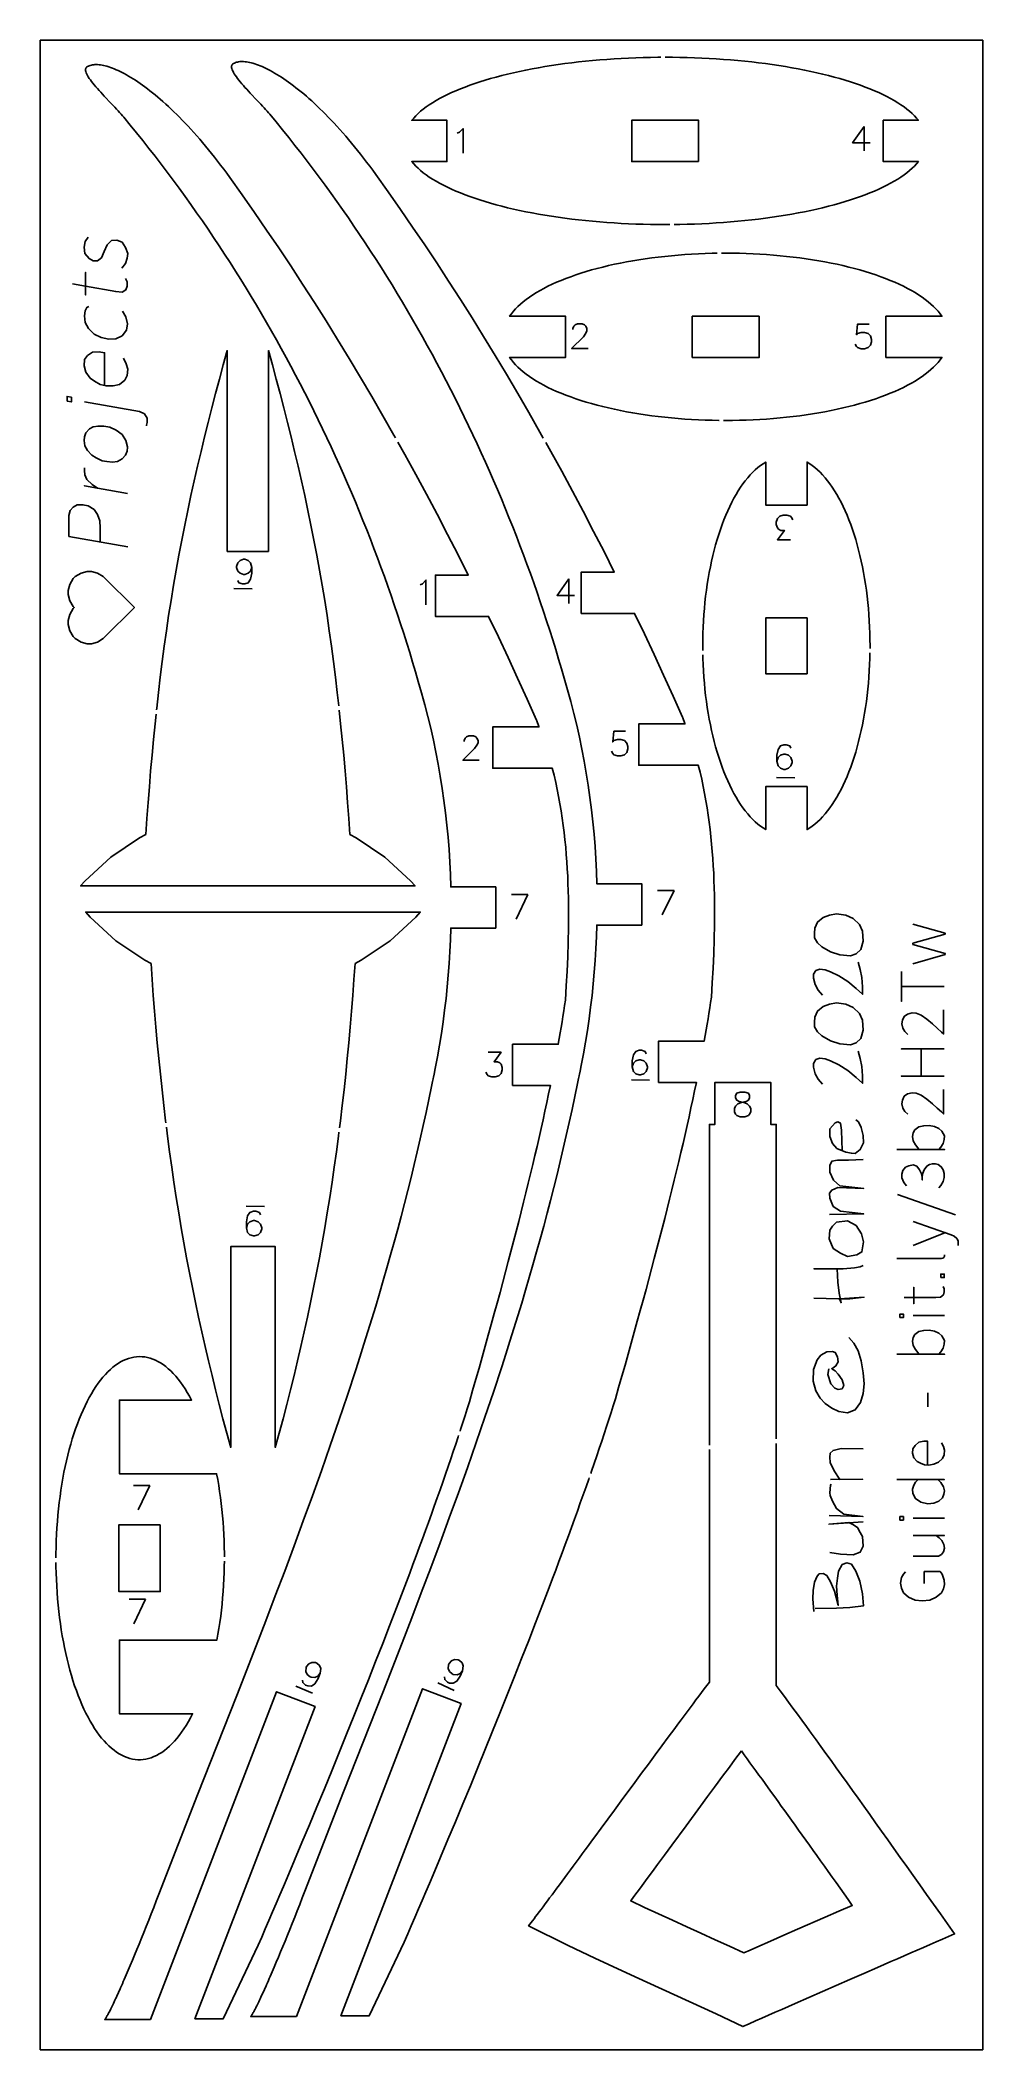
# Model space of a CAD drawing. Header units: millimetres. Extents: x -0.01 to 4.22, y 1.3 to 10.31.
import ezdxf

# ---------------------------------------------------------------- set-up
doc = ezdxf.new("R2010")
doc.units = ezdxf.units.MM
for name, color, linetype in [('1', 5, 'Continuous'), ('2', 70, 'Continuous'), ('4', 30, 'Continuous'), ('5', 1, 'Continuous')]:
    doc.layers.add(name, color=color, linetype=linetype)

msp = doc.modelspace()

# ---------------------------------------------------------------- linework, layer by layer
for points in [[(1.86333, 9.88954), (1.87364, 9.89469), (1.88949, 9.91054), (1.88949, 9.80018)], [(3.6881, 9.92036), (3.63564, 9.84668), (3.71446, 9.84668)], [(3.6881, 9.92036), (3.6881, 9.81)], [(2.38112, 9.00911), (2.38112, 9.01449), (2.38644, 9.02479), (2.39182, 9.03011), (2.40213, 9.03549), (2.42312, 9.03549), (2.43381, 9.03011), (2.43896, 9.02479), (2.44413, 9.01449), (2.44413, 9.00379), (2.43896, 8.99349), (2.4285, 8.97765), (2.37597, 8.92513), (2.44949, 8.92513)], [(3.71029, 9.03381), (3.65782, 9.03381), (3.6525, 8.98643), (3.65782, 8.99181), (3.6735, 8.99696), (3.68929, 8.99696), (3.70514, 8.99181), (3.7155, 8.98112), (3.72081, 8.96544), (3.72081, 8.95497), (3.7155, 8.93918), (3.70514, 8.92871), (3.68929, 8.92344), (3.6735, 8.92344), (3.65782, 8.92871), (3.6525, 8.93397), (3.64729, 8.94444)], [(3.35639, 8.06733), (3.29878, 8.06733), (3.33008, 8.10932), (3.3144, 8.10932), (3.30393, 8.11464), (3.29878, 8.12001), (3.2934, 8.13564), (3.2934, 8.14615), (3.29878, 8.16189), (3.30908, 8.17242), (3.32493, 8.17768), (3.34076, 8.17768), (3.35639, 8.17242), (3.36176, 8.16715), (3.36692, 8.15662)], [(0.942057, 7.94293), (0.936903, 7.92708), (0.926378, 7.91678), (0.910699, 7.9114), (0.905382, 7.9114), (0.889703, 7.91678), (0.879069, 7.92708), (0.873915, 7.94293), (0.873915, 7.94808), (0.879069, 7.96392), (0.889703, 7.97444), (0.905382, 7.97976), (0.910699, 7.97976), (0.926378, 7.97444), (0.936903, 7.96392), (0.942057, 7.94293), (0.942057, 7.91678), (0.936903, 7.8904), (0.926378, 7.87468), (0.910699, 7.86942), (0.900065, 7.86942), (0.884386, 7.87468), (0.879069, 7.88519)], [(0.861546, 7.84868), (0.942925, 7.84706)], [(1.69629, 7.86518), (1.7066, 7.87033), (1.72244, 7.88618), (1.72244, 7.77582)], [(2.36296, 7.8915), (2.31044, 7.81782), (2.38926, 7.81782)], [(2.36296, 7.8915), (2.36296, 7.78114)], [(2.61774, 7.20871), (2.56521, 7.20871), (2.5599, 7.1614), (2.56521, 7.16672), (2.58089, 7.17188), (2.59674, 7.17188), (2.61257, 7.16672), (2.62289, 7.15603), (2.62825, 7.1404), (2.62825, 7.12989), (2.62289, 7.11415), (2.61257, 7.10363), (2.59674, 7.09836), (2.58089, 7.09836), (2.56521, 7.10363), (2.5599, 7.10889), (2.55474, 7.11942)], [(1.89356, 7.1626), (1.89356, 7.16792), (1.89887, 7.17828), (1.90419, 7.1836), (1.91456, 7.18892), (1.93554, 7.18892), (1.94624, 7.1836), (1.95139, 7.17828), (1.95654, 7.16792), (1.95654, 7.15722), (1.95139, 7.14692), (1.94086, 7.13108), (1.8884, 7.07861), (1.96186, 7.07861)], [(3.359, 7.13243), (3.35385, 7.14296), (3.338, 7.14828), (3.32769, 7.14828), (3.31185, 7.14296), (3.30132, 7.12728), (3.29601, 7.10097), (3.29601, 7.0746), (3.30132, 7.05371), (3.31185, 7.04318), (3.32769, 7.03797), (3.33285, 7.03797), (3.34868, 7.04318), (3.359, 7.05371), (3.36431, 7.06944), (3.36431, 7.0746), (3.359, 7.09044), (3.34868, 7.10097), (3.33285, 7.10628), (3.32769, 7.10628), (3.31185, 7.10097), (3.30132, 7.09044), (3.29601, 7.0746)], [(3.37642, 7.00028), (3.29503, 7.0019)], [(2.7615, 6.49567), (2.83501, 6.49567)], [(2.83501, 6.49567), (2.7825, 6.38531)], [(2.10622, 6.47721), (2.17974, 6.47721)], [(2.17974, 6.47721), (2.12722, 6.36686)], [(3.90565, 6.16644), (4.05003, 6.20865), (4.05003, 6.21262), (3.90565, 6.25299), (3.90565, 6.25879), (4.05003, 6.29943), (4.05003, 6.30311), (3.90565, 6.34462)], [(3.50071, 6.02582), (3.48107, 6.04883), (3.46739, 6.07286), (3.46007, 6.10215), (3.46007, 6.11919), (3.47136, 6.13585), (3.48839, 6.14219), (3.51238, 6.13917), (3.53674, 6.13086), (3.5734, 6.11182), (3.61436, 6.08649), (3.65104, 6.05615), (3.68039, 6.02983), (3.68039, 6.06353), (3.67622, 6.10553), (3.66883, 6.14117), (3.66043, 6.17383)], [(4.04617, 6.06446), (3.8546, 6.06446), (3.8546, 5.99804), (3.8546, 6.132)], [(3.88243, 5.84983), (3.87017, 5.86247), (3.8604, 5.87776), (3.85553, 5.89703), (3.85856, 5.91351), (3.86714, 5.93061), (3.88151, 5.94129), (3.90289, 5.94618), (3.9209, 5.94499), (3.94325, 5.93549), (3.96826, 5.91808), (3.99425, 5.89703), (4.01443, 5.87776), (4.03369, 5.86035), (4.04329, 5.85178), (4.04329, 5.96056)], [(2.0019, 5.76953), (2.05957, 5.76953), (2.02826, 5.72754), (2.04389, 5.72754), (2.05442, 5.72222), (2.05957, 5.71685), (2.06494, 5.70122), (2.06494, 5.69069), (2.05957, 5.67497), (2.04926, 5.66444), (2.03342, 5.65918), (2.01758, 5.65918), (2.0019, 5.66444), (1.99658, 5.66971), (1.99143, 5.68024)], [(2.71061, 5.76275), (2.70546, 5.77322), (2.68961, 5.7786), (2.67925, 5.7786), (2.66347, 5.77322), (2.65294, 5.7576), (2.64762, 5.73122), (2.64762, 5.70492), (2.65294, 5.68397), (2.66347, 5.6735), (2.67925, 5.66824), (2.68446, 5.66824), (2.70031, 5.6735), (2.71061, 5.68397), (2.71593, 5.69976), (2.71593, 5.70492), (2.71061, 5.72076), (2.70031, 5.73122), (2.68446, 5.73654), (2.67925, 5.73654), (2.66347, 5.73122), (2.65294, 5.72076), (2.64762, 5.70492)], [(3.50071, 5.62685), (3.48107, 5.64985), (3.46739, 5.67383), (3.46007, 5.70318), (3.46007, 5.72017), (3.47136, 5.73682), (3.48839, 5.74317), (3.51238, 5.74018), (3.53674, 5.73182), (3.5734, 5.71283), (3.61436, 5.6875), (3.65104, 5.65717), (3.68039, 5.63086), (3.68039, 5.6645), (3.67622, 5.70649), (3.66883, 5.74219), (3.66043, 5.77485)], [(4.04617, 5.66297), (3.85368, 5.66297), (3.94325, 5.66297), (3.94325, 5.78515), (3.8546, 5.78515), (4.04617, 5.78515)], [(2.72569, 5.64492), (2.64432, 5.64654)], [(3.88243, 5.49169), (3.87017, 5.50439), (3.8604, 5.51964), (3.85553, 5.5389), (3.85856, 5.55539), (3.86714, 5.57249), (3.88151, 5.58322), (3.90289, 5.58811), (3.9209, 5.58686), (3.94325, 5.57742), (3.96826, 5.56), (3.99425, 5.5389), (4.01443, 5.51964), (4.03369, 5.50222), (4.04329, 5.49365), (4.04329, 5.60243)], [(3.58806, 5.33083), (3.58703, 5.37283), (3.58604, 5.42117), (3.58074, 5.45253), (3.56907, 5.45785), (3.55772, 5.4535), (3.53336, 5.42617), (3.53336, 5.3915), (3.54503, 5.36019), (3.56506, 5.33817), (3.60574, 5.32215), (3.63004, 5.31706), (3.64671, 5.31603), (3.66992, 5.33382), (3.68463, 5.36317), (3.68251, 5.39686), (3.6741, 5.43251), (3.66151, 5.45785), (3.65007, 5.46718)], [(3.83356, 5.33388), (4.04807, 5.33388), (4.02208, 5.33388), (4.03082, 5.34457), (4.04139, 5.36074), (4.04617, 5.37815), (4.04715, 5.39529), (4.0356, 5.41575), (4.02208, 5.42828), (4.00282, 5.43778), (3.97868, 5.44174), (3.95486, 5.44049), (3.93251, 5.43593), (3.91417, 5.42156), (3.9075, 5.40901), (3.90381, 5.3916), (3.9075, 5.37326), (3.91726, 5.35493), (3.93251, 5.33572)], [(3.53239, 5.04318), (3.68565, 5.04519), (3.58074, 5.05783), (3.54904, 5.07883), (3.53336, 5.1155), (3.53239, 5.13753), (3.54172, 5.15218), (3.57004, 5.16385), (3.68565, 5.1595), (3.57872, 5.17117), (3.55003, 5.1965), (3.53336, 5.23215), (3.53336, 5.26253), (3.54172, 5.28153), (3.56803, 5.28549), (3.6174, 5.28683), (3.68251, 5.28885)], [(3.8769, 5.17106), (3.86529, 5.18658), (3.85644, 5.20676), (3.85644, 5.22293), (3.86133, 5.24035), (3.87294, 5.25472), (3.88824, 5.26144), (3.90657, 5.26449), (3.92307, 5.2596), (3.9356, 5.24311), (3.94504, 5.2251), (3.94814, 5.20953), (3.94814, 5.19792), (3.94814, 5.21257), (3.94993, 5.22786), (3.95574, 5.24311), (3.96826, 5.2596), (3.97987, 5.26725), (3.99333, 5.27029), (4.00771, 5.26937), (4.01932, 5.26633), (4.03271, 5.25689), (4.04139, 5.24311), (4.04617, 5.22601), (4.04617, 5.20768), (4.04139, 5.19026), (4.03174, 5.17301), (4.02208, 5.16243)], [(0.998753, 5.07775), (0.917318, 5.07937)], [(0.91824, 4.98351), (0.923394, 4.99929), (0.933865, 5.00965), (0.949544, 5.01497), (0.954861, 5.01497), (0.97054, 5.00965), (0.981228, 4.99929), (0.986382, 4.98351), (0.986382, 4.97831), (0.981228, 4.96251), (0.97054, 4.95199), (0.954861, 4.94667), (0.949544, 4.94667), (0.933865, 4.95199), (0.923394, 4.96251), (0.91824, 4.98351), (0.91824, 5.00965), (0.923394, 5.03597), (0.933865, 5.05176), (0.949544, 5.05697), (0.960232, 5.05697), (0.975911, 5.05176), (0.981228, 5.04124)], [(4.09631, 5.04118), (3.83626, 5.13249)], [(3.90657, 4.90349), (4.05197, 4.96137)], [(3.9075, 5.01118), (4.07699, 4.95161), (4.09142, 4.94488), (4.10211, 4.93544), (4.10883, 4.92383), (4.10883, 4.90349)], [(3.46104, 4.66818), (3.57238, 4.66417), (3.62369, 4.66417), (3.68674, 4.6715), (3.57736, 4.66515), (3.58371, 4.64729), (3.57536, 4.69015), (3.57004, 4.7385), (3.56706, 4.79949), (3.46203, 4.79949), (3.59337, 4.7985), (3.64372, 4.80285), (3.66992, 4.80783), (3.68251, 4.81418)], [(3.83447, 4.8456), (4.03369, 4.8456), (4.04042, 4.84744), (4.04422, 4.85047), (4.04715, 4.85536), (4.04715, 4.86208)], [(4.04139, 4.7194), (4.04617, 4.70899), (4.04617, 4.69526), (4.04237, 4.68306), (4.02983, 4.67236), (4.00863, 4.67051), (3.90961, 4.67051), (3.90961, 4.64247), (3.90961, 4.71664), (3.90961, 4.67051), (3.86621, 4.67051)], [(3.83356, 4.41629), (4.04807, 4.41629), (4.02208, 4.41629), (4.03082, 4.42697), (4.04139, 4.44319), (4.04617, 4.46061), (4.04715, 4.47771), (4.0356, 4.49815), (4.02208, 4.51069), (4.00282, 4.52018), (3.97868, 4.52414), (3.95486, 4.52294), (3.93251, 4.51833), (3.91417, 4.50396), (3.9075, 4.49143), (3.90381, 4.47401), (3.9075, 4.45568), (3.91726, 4.43739), (3.93251, 4.41813)], [(4.04807, 4.58951), (3.90657, 4.58951)], [(3.5294, 4.35113), (3.52507, 4.32476), (3.53771, 4.28276), (3.55637, 4.26411), (3.5714, 4.25879), (3.58806, 4.26079), (3.59636, 4.27544), (3.58903, 4.30078), (3.5714, 4.3271), (3.55772, 4.34179), (3.54172, 4.35113), (3.56071, 4.36376), (3.5714, 4.38178), (3.56803, 4.40479), (3.55772, 4.42378), (3.54503, 4.42876), (3.51969, 4.42676), (3.49337, 4.41211), (3.47672, 4.39111), (3.46007, 4.34711), (3.45871, 4.29546), (3.47136, 4.25146), (3.4904, 4.21875), (3.51238, 4.19476), (3.54269, 4.17475), (3.57438, 4.15913), (3.61203, 4.15375), (3.64774, 4.16743), (3.67101, 4.20008), (3.68251, 4.24078), (3.68778, 4.28276), (3.68354, 4.33247), (3.6741, 4.38678), (3.66043, 4.4311), (3.64171, 4.46565), (3.61838, 4.49083)], [(3.97314, 4.18028), (3.97314, 4.24274)], [(3.53674, 3.85454), (3.68039, 3.85563), (3.57872, 3.85454), (3.55339, 3.89344), (3.53537, 3.9311), (3.53336, 3.95546), (3.53537, 3.9731), (3.54807, 3.98475), (3.58469, 3.99311), (3.68354, 3.99214)], [(3.97194, 3.92042), (3.97194, 4.02636), (3.95486, 4.02636), (3.93251, 4.02149), (3.91542, 4.00717), (3.90565, 3.99246), (3.90474, 3.97233), (3.91054, 3.95215), (3.92492, 3.93474), (3.93924, 3.928), (3.95757, 3.92042), (3.97683, 3.91851), (4.00006, 3.92329), (4.02115, 3.93197), (4.03851, 3.94938), (4.04617, 3.9656), (4.04807, 3.98574), (4.04329, 4.00315), (4.03461, 4.01969)], [(0.411893, 3.82844), (0.485351, 3.82844)], [(0.485351, 3.82844), (0.432889, 3.7181)], [(3.53039, 3.69276), (3.68143, 3.68875), (3.59636, 3.69911), (3.56369, 3.72444), (3.54503, 3.75678), (3.5344, 3.7831), (3.53336, 3.79476), (3.53674, 3.82943), (3.53971, 3.83344)], [(3.83447, 3.85406), (4.04617, 3.85406), (4.01714, 3.85406), (4.03082, 3.8406), (4.04329, 3.82226), (4.04807, 3.80393), (4.04519, 3.78868), (4.03851, 3.77311), (4.02208, 3.75782), (4.00006, 3.74815), (3.97314, 3.74621), (3.9414, 3.75293), (3.91726, 3.76942), (3.90565, 3.79232), (3.90381, 3.81065), (3.91054, 3.82992), (3.91818, 3.84244), (3.92979, 3.85499)], [(3.53336, 3.52778), (3.58171, 3.51942), (3.63737, 3.51644), (3.66992, 3.52908), (3.68354, 3.55512), (3.68039, 3.59944), (3.66465, 3.62446), (3.65836, 3.63813), (3.63938, 3.65175), (3.61936, 3.66146), (3.5294, 3.65375), (3.68251, 3.66444)], [(4.04807, 3.68175), (3.90657, 3.68175)], [(3.9075, 3.60379), (4.04715, 3.60379), (4.01047, 3.60379), (4.02311, 3.59343), (4.0356, 3.58089), (4.04519, 3.56347), (4.04807, 3.54699), (4.04329, 3.52983), (4.03369, 3.51824), (4.02115, 3.51156), (3.99701, 3.51064), (3.9075, 3.51064)], [(3.46838, 3.27576), (3.56369, 3.27713), (3.62272, 3.28108), (3.68463, 3.28842), (3.68039, 3.34212), (3.66781, 3.39876), (3.65007, 3.44379), (3.63004, 3.47542), (3.61003, 3.48079), (3.58903, 3.47342), (3.57238, 3.44379), (3.56803, 3.41243), (3.56369, 3.37679), (3.56706, 3.33578), (3.5714, 3.29081), (3.55436, 3.35476), (3.53674, 3.39578), (3.51969, 3.4241), (3.50304, 3.43343), (3.48503, 3.43143), (3.47672, 3.42079), (3.46506, 3.39442), (3.45871, 3.35678), (3.45774, 3.31913), (3.46104, 3.26226)], [(3.95665, 3.389), (3.95665, 3.44217), (4.02789, 3.44217), (4.03657, 3.42964), (4.04617, 3.40278), (4.04715, 3.38351), (4.04329, 3.36426), (4.03369, 3.34685), (4.01047, 3.32667), (3.98172, 3.3131), (3.94814, 3.31022), (3.91542, 3.31413), (3.88639, 3.32667), (3.86436, 3.34685), (3.8546, 3.36703), (3.85064, 3.39025), (3.8546, 3.41525), (3.86317, 3.43056), (3.87201, 3.44125)], [(0.39274, 3.31765), (0.4662, 3.31765)], [(0.4662, 3.31765), (0.413738, 3.20736)], [(1.24881, 2.98617), (1.23817, 2.97336), (1.22461, 2.96761), (1.20812, 2.96843), (1.20313, 2.97038), (1.19054, 2.98113), (1.18441, 2.99463), (1.18544, 3.01124), (1.18734, 3.01606), (1.19797, 3.02886), (1.21175, 3.03472), (1.2283, 3.0339), (1.23324, 3.03196), (1.24582, 3.02121), (1.25174, 3.0076), (1.24881, 2.98617), (1.2392, 2.96186), (1.22472, 2.93924), (1.20915, 2.9285), (1.19265, 2.92936), (1.18273, 2.93326), (1.17008, 2.9439), (1.169, 2.95568)], [(1.88672, 2.9974), (1.87571, 2.98492), (1.86199, 2.9796), (1.84549, 2.9809), (1.8406, 2.98301), (1.82835, 2.99408), (1.8226, 3.00782), (1.82411, 3.02436), (1.82617, 3.02914), (1.83718, 3.04161), (1.85113, 3.04704), (1.86762, 3.04574), (1.8725, 3.04363), (1.88482, 3.03256), (1.89031, 3.01878), (1.88672, 2.9974), (1.87642, 2.97336), (1.86122, 2.95122), (1.84538, 2.94092), (1.82889, 2.94233), (1.81907, 2.9465), (1.80675, 2.95757), (1.80604, 2.96929)], [(1.13927, 2.92817), (1.21441, 2.89671)], [(1.7755, 2.94271), (1.84961, 2.90901)]]:
    msp.add_lwpolyline(points)
for points in [[(3.46403, 6.30382), (3.46604, 6.32585), (3.47771, 6.35319), (3.50304, 6.37418), (3.53136, 6.38482), (3.56369, 6.38986), (3.60471, 6.38482), (3.63737, 6.36985), (3.66672, 6.34283), (3.68039, 6.31315), (3.68354, 6.26818), (3.67307, 6.23053), (3.65207, 6.2105), (3.62571, 6.20199), (3.57872, 6.20719), (3.53674, 6.21983), (3.49772, 6.24186), (3.47771, 6.26085), (3.46506, 6.28282)], [(3.46403, 5.90483), (3.46604, 5.92686), (3.47771, 5.95415), (3.50304, 5.97515), (3.53136, 5.98583), (3.56369, 5.99083), (3.60471, 5.98583), (3.63737, 5.97086), (3.66672, 5.94385), (3.68039, 5.91417), (3.68354, 5.86919), (3.67307, 5.83149), (3.65207, 5.81153), (3.62571, 5.803), (3.57872, 5.80817), (3.53674, 5.82086), (3.49772, 5.84283), (3.47771, 5.86182), (3.46506, 5.88385)], [(3.13183, 5.59142), (3.11615, 5.58604), (3.11079, 5.57557), (3.11079, 5.56506), (3.11615, 5.55458), (3.12663, 5.54943), (3.14762, 5.54406), (3.16347, 5.53874), (3.17383, 5.52838), (3.17914, 5.51774), (3.17914, 5.50206), (3.17383, 5.4916), (3.16863, 5.48633), (3.15283, 5.48107), (3.13183, 5.48107), (3.11615, 5.48633), (3.11079, 5.4916), (3.10562, 5.50206), (3.10562, 5.51774), (3.11079, 5.52838), (3.12147, 5.53874), (3.13715, 5.54406), (3.15815, 5.54943), (3.16863, 5.55458), (3.17383, 5.56506), (3.17383, 5.57557), (3.16863, 5.58604), (3.15283, 5.59142)], [(3.53039, 4.93283), (3.54904, 4.89085), (3.58074, 4.86882), (3.61203, 4.85417), (3.65414, 4.86149), (3.67725, 4.87517), (3.68463, 4.91949), (3.67518, 4.95617), (3.65104, 4.99382), (3.61203, 5.01481), (3.56369, 5.00749), (3.54503, 4.99083), (3.53336, 4.97185)], [(4.03082, 4.75993), (4.04617, 4.75993), (4.04617, 4.77533), (4.03082, 4.77533)], [(3.84787, 4.58083), (3.86317, 4.58083), (3.86317, 4.59625), (3.84787, 4.59625)], [(3.84787, 3.67307), (3.86317, 3.67307), (3.86317, 3.68847), (3.84787, 3.68847)]]:
    msp.add_lwpolyline(points, close=True)
at = {"layer": '1'}
for points in [[(2.9451, 9.76269), (2.64513, 9.76269), (2.64513, 9.94769), (2.9451, 9.94769)], [(3.21674, 9.0695), (3.21674, 8.8845), (2.91672, 8.8845), (2.91672, 9.0695)], [(3.43115, 7.71679), (3.43115, 7.46679), (3.24621, 7.46679), (3.24621, 7.71679)], [(0.531358, 3.65196), (0.531358, 3.352), (0.346354, 3.352), (0.346354, 3.65196)], [(3.13693, 2.63792), (3.14958, 2.62056), (3.16243, 2.60297), (3.17546, 2.58507), (3.18864, 2.56689), (3.20204, 2.54839), (3.21565, 2.52968), (3.22944, 2.51069), (3.24337, 2.49137), (3.25754, 2.47179), (3.27186, 2.45199), (3.2864, 2.43186), (3.30111, 2.41146), (3.31597, 2.39074), (3.33106, 2.36979), (3.34636, 2.34858), (3.36182, 2.32704), (3.37744, 2.30528), (3.39328, 2.28321), (3.40929, 2.26085), (3.42546, 2.23828), (3.44185, 2.21539), (3.45844, 2.19222), (3.47521, 2.16872), (3.49214, 2.14501), (3.50922, 2.12104), (3.52658, 2.09679), (3.54406, 2.07221), (3.56174, 2.04742), (3.57958, 2.02229), (3.59765, 1.9969), (3.61589, 1.97131), (3.63433, 1.94536), (3.57351, 1.91883), (3.51221, 1.89208), (3.38921, 1.83832), (3.3279, 1.81147), (3.26704, 1.78478), (3.20682, 1.75836), (3.17703, 1.74522), (3.14746, 1.73221), (3.08328, 1.76199), (3.01926, 1.79144), (2.95546, 1.82069), (2.89187, 1.84972), (2.82856, 1.87864), (2.76557, 1.9075), (2.70296, 1.93636), (2.64074, 1.96528), (2.65506, 1.98469), (2.6696, 2.00444), (2.68435, 2.02447), (2.69933, 2.04476), (2.71446, 2.06538), (2.72976, 2.08615), (2.74522, 2.10721), (2.76085, 2.12842), (2.79243, 2.17133), (2.82437, 2.21474), (2.88889, 2.3024), (2.9534, 2.39003), (2.98535, 2.43332), (3.01693, 2.47613), (3.03256, 2.49724), (3.04801, 2.51812), (3.06332, 2.53879), (3.07844, 2.55925), (3.09338, 2.57937), (3.10813, 2.59924), (3.12261, 2.61876)]]:
    msp.add_lwpolyline(points, close=True, dxfattribs=at)
at = {"layer": '2'}
msp.add_lwpolyline([(-0.006673, 10.3067), (4.21929, 10.3067), (4.21929, 1.29807), (-0.006673, 1.29807)], close=True, dxfattribs=at)
at = {"layer": '4'}
for points in [[(1.86942, 4.05214), (1.8674, 4.04606), (1.85656, 4.01335), (1.84538, 3.98019), (1.83399, 3.94656), (1.82232, 3.91243), (1.81039, 3.87793), (1.79824, 3.84299), (1.78581, 3.80767), (1.77317, 3.77192), (1.76031, 3.73583), (1.74724, 3.69938), (1.73389, 3.6626), (1.72037, 3.62543), (1.70671, 3.588), (1.69276, 3.55024), (1.67865, 3.51221), (1.66439, 3.4739), (1.64996, 3.43533), (1.63531, 3.39649), (1.62056, 3.35742), (1.60558, 3.31814), (1.5905, 3.27869), (1.5599, 3.19917), (1.52881, 3.11903), (1.49718, 3.03836), (1.46517, 2.95725), (1.43283, 2.87582), (1.40012, 2.79422), (1.36719, 2.71251), (1.30073, 2.54932), (1.26731, 2.46804), (1.23389, 2.38715), (1.20041, 2.30675), (1.16699, 2.22694), (1.13368, 2.14779), (1.10053, 2.0695), (1.08398, 2.03071), (1.06755, 1.99219), (1.05116, 1.95389), (1.03488, 1.91585), (1.01861, 1.87815), (1.0025, 1.84071), (0.986436, 1.8036), (0.970432, 1.76682), (0.814019, 1.43707), (0.686957, 1.43707), (1.22586, 2.83692), (1.05322, 2.90338), (0.487685, 1.43446), (0.281847, 1.43446), (0.282443, 1.43463), (0.283149, 1.43517), (0.284017, 1.43604), (0.285047, 1.43722), (0.286242, 1.43881), (0.287489, 1.44065), (0.288954, 1.44288), (0.290474, 1.44542), (0.292156, 1.44824), (0.294, 1.45144), (0.295899, 1.45492), (0.29796, 1.45871), (0.300185, 1.46283), (0.302463, 1.46724), (0.30485, 1.47194), (0.310004, 1.48226), (0.312771, 1.48785), (0.315647, 1.49371), (0.318576, 1.49989), (0.321669, 1.50629), (0.324869, 1.51303), (0.328125, 1.52001), (0.331489, 1.52724), (0.334961, 1.53478), (0.338542, 1.54254), (0.342231, 1.55057), (0.345975, 1.55886), (0.349826, 1.56739), (0.353733, 1.57617), (0.357747, 1.58518), (0.361871, 1.59446), (0.366049, 1.60394), (0.370281, 1.61367), (0.374621, 1.62364), (0.379069, 1.63385), (0.388075, 1.65483), (0.397407, 1.67671), (0.406956, 1.69943), (0.416775, 1.72293), (0.426867, 1.74718), (0.437121, 1.77219), (0.447537, 1.79796), (0.458225, 1.82433), (0.469021, 1.8514), (0.479981, 1.87907), (0.491049, 1.90733), (0.502225, 1.93619), (0.513564, 1.96556), (0.524903, 1.99544), (0.611708, 2.21799), (0.699164, 2.44054), (0.786893, 2.66314), (0.874403, 2.8859), (0.961317, 3.109), (1.00439, 3.22071), (1.0472, 3.33251), (1.08957, 3.44444), (1.13151, 3.55658), (1.17296, 3.66883), (1.21381, 3.78131), (1.25412, 3.89393), (1.29378, 4.00678), (1.33268, 4.11985), (1.37082, 4.23318), (1.40815, 4.34674), (1.42649, 4.4036), (1.44456, 4.46056), (1.46246, 4.51758), (1.48008, 4.57465), (1.49744, 4.63183), (1.5146, 4.68907), (1.53142, 4.74636), (1.54801, 4.80376), (1.56435, 4.86122), (1.58035, 4.91878), (1.59608, 4.97646), (1.61154, 5.03418), (1.62668, 5.09201), (1.6415, 5.1499), (1.65603, 5.2079), (1.67019, 5.266), (1.68403, 5.32417), (1.69754, 5.38249), (1.71072, 5.44086), (1.72353, 5.49935), (1.73594, 5.55794), (1.74804, 5.61664), (1.75276, 5.63921), (1.75515, 5.6505), (1.75549, 5.65207), (1.75678, 5.65853), (1.7595, 5.6715), (1.76465, 5.69743), (1.77447, 5.74935), (1.78358, 5.80138), (1.79194, 5.85351), (1.79958, 5.90576), (1.80653, 5.95811), (1.81272, 6.01058), (1.81814, 6.06304), (1.82286, 6.11561), (1.82682, 6.16824), (1.83003, 6.22092), (1.83251, 6.2736), (1.83425, 6.32628), (2.03543, 6.32628), (2.03543, 6.51129), (1.83425, 6.51129), (1.83242, 6.56706), (1.82975, 6.62261), (1.82617, 6.67811), (1.82178, 6.7334), (1.81657, 6.78857), (1.81044, 6.84353), (1.80354, 6.89828), (1.79574, 6.95285), (1.78711, 7.00722), (1.77761, 7.06136), (1.76731, 7.11518), (1.75618, 7.16883), (1.74419, 7.22217), (1.73133, 7.27522), (1.71772, 7.32796), (1.70324, 7.38038), (1.68793, 7.43251), (1.67551, 7.47558), (1.66282, 7.51861), (1.64985, 7.56158), (1.63661, 7.60444), (1.6231, 7.64725), (1.60938, 7.68994), (1.59532, 7.73258), (1.581, 7.77513), (1.56646, 7.8176), (1.55165, 7.85997), (1.53651, 7.90224), (1.52115, 7.94444), (1.50553, 7.98654), (1.48964, 8.02854), (1.47353, 8.07047), (1.45708, 8.11225), (1.44043, 8.15397), (1.4235, 8.19558), (1.40631, 8.23708), (1.38883, 8.27849), (1.37109, 8.31972), (1.35314, 8.36089), (1.33491, 8.40196), (1.31641, 8.44288), (1.29763, 8.48372), (1.27865, 8.52442), (1.25933, 8.565), (1.2398, 8.60542), (1.22005, 8.64572), (1.19998, 8.68593), (1.17969, 8.72597), (1.15913, 8.7659), (1.13829, 8.80572), (1.11724, 8.84538), (1.09592, 8.88488), (1.07433, 8.92426), (1.05246, 8.96349), (1.03038, 9.00261), (1.00808, 9.0415), (0.98546, 9.08029), (0.962619, 9.11897), (0.939507, 9.15744), (0.916178, 9.19575), (0.892524, 9.23394), (0.868707, 9.27197), (0.844564, 9.30979), (0.820204, 9.3475), (0.795628, 9.38499), (0.770779, 9.42236), (0.74566, 9.45953), (0.720324, 9.49653), (0.694715, 9.53336), (0.668837, 9.57004), (0.64274, 9.6065), (0.616374, 9.64279), (0.589789, 9.67893), (0.562935, 9.71485), (0.535861, 9.7506), (0.508518, 9.78614), (0.480957, 9.8215), (0.453125, 9.85672), (0.425076, 9.89165), (0.396756, 9.92643), (0.368218, 9.96104), (0.362304, 9.96789), (0.355957, 9.97504), (0.349283, 9.98247), (0.342285, 9.99013), (0.334961, 9.99799), (0.327474, 10.006), (0.311903, 10.0225), (0.280057, 10.0563), (0.264486, 10.0732), (0.256999, 10.0815), (0.249675, 10.0898), (0.242676, 10.098), (0.235949, 10.1059), (0.229601, 10.1137), (0.223687, 10.1213), (0.218261, 10.1286), (0.213271, 10.1357), (0.208876, 10.1425), (0.205078, 10.1489), (0.201878, 10.155), (0.199436, 10.1607), (0.1977, 10.1661), (0.196724, 10.171), (0.19656, 10.1732), (0.19656, 10.1754), (0.196832, 10.1774), (0.197319, 10.1793), (0.198025, 10.1811), (0.199001, 10.1827), (0.200196, 10.1842), (0.201606, 10.1856), (0.205296, 10.1882), (0.20931, 10.1904), (0.213542, 10.1923), (0.218099, 10.1939), (0.222928, 10.1952), (0.227974, 10.1962), (0.233344, 10.1969), (0.238986, 10.1974), (0.244846, 10.1975), (0.250976, 10.1973), (0.257324, 10.1968), (0.263943, 10.196), (0.270833, 10.1949), (0.277886, 10.1935), (0.285211, 10.1917), (0.292806, 10.1897), (0.300564, 10.1873), (0.308594, 10.1846), (0.316786, 10.1816), (0.32525, 10.1782), (0.333876, 10.1745), (0.342719, 10.1706), (0.351725, 10.1663), (0.361003, 10.1616), (0.370389, 10.1567), (0.380046, 10.1514), (0.389811, 10.1457), (0.399794, 10.1398), (0.409939, 10.1335), (0.420301, 10.1268), (0.430772, 10.1199), (0.441407, 10.1126), (0.452203, 10.1049), (0.463217, 10.0969), (0.474283, 10.0887), (0.485568, 10.08), (0.496962, 10.071), (0.508518, 10.0616), (0.520182, 10.0519), (0.531956, 10.0418), (0.543892, 10.0314), (0.555935, 10.0206), (0.568143, 10.0095), (0.580404, 9.99799), (0.592774, 9.98617), (0.605251, 9.97396), (0.617839, 9.96137), (0.630533, 9.94846), (0.643338, 9.93517), (0.656196, 9.92156), (0.669162, 9.9075), (0.682183, 9.89312), (0.695258, 9.87836), (0.708442, 9.86322), (0.721679, 9.84776), (0.734972, 9.83188), (0.748372, 9.81565), (0.761774, 9.79899), (0.775228, 9.78201), (0.788792, 9.7646), (0.802354, 9.74685), (0.815918, 9.72868), (0.829536, 9.71018), (0.843207, 9.69125), (0.898762, 9.61328), (0.953885, 9.53467), (1.00852, 9.45529), (1.06272, 9.37522), (1.11643, 9.29449), (1.16971, 9.21306), (1.22255, 9.13086), (1.27485, 9.04801), (1.32677, 8.96451), (1.37815, 8.88026), (1.42914, 8.79536), (1.4796, 8.70975), (1.52963, 8.62343), (1.57915, 8.53646), (1.58615, 8.52399)], [(2.45481, 3.86253), (2.45281, 3.85661), (2.44038, 3.82129), (2.42774, 3.78554), (2.41488, 3.74946), (2.40175, 3.713), (2.38846, 3.67617), (2.37494, 3.63906), (2.36122, 3.60161), (2.34733, 3.56386), (2.33322, 3.52582), (2.31896, 3.48753), (2.30447, 3.44889), (2.28988, 3.4101), (2.27507, 3.37104), (2.26014, 3.33176), (2.24507, 3.29232), (2.21446, 3.21278), (2.18332, 3.13265), (2.15175, 3.05192), (2.11974, 2.97081), (2.08735, 2.88943), (2.05469, 2.80778), (2.02175, 2.72607), (1.95529, 2.56293), (1.92188, 2.48167), (1.8884, 2.40076), (1.85493, 2.32032), (1.8215, 2.2405), (1.78819, 2.1614), (1.75504, 2.08311), (1.73856, 2.04432), (1.72211, 2.00575), (1.70574, 1.9675), (1.6894, 1.92947), (1.67318, 1.89176), (1.65701, 1.85433), (1.64094, 1.81722), (1.625, 1.78043), (1.46853, 1.45063), (1.34147, 1.45063), (1.88037, 2.85047), (1.70774, 2.91694), (1.14225, 1.44808), (0.936361, 1.44808), (0.936957, 1.44824), (0.937717, 1.44874), (0.938585, 1.44965), (0.939615, 1.45085), (0.940756, 1.45236), (0.942057, 1.45426), (0.943468, 1.45649), (0.945042, 1.45899), (0.946724, 1.46186), (0.948514, 1.465), (0.950467, 1.46853), (0.952528, 1.47233), (0.954699, 1.4764), (0.956976, 1.48085), (0.959418, 1.48551), (0.961914, 1.49056), (0.964572, 1.49582), (0.967285, 1.50142), (0.970161, 1.50732), (0.973144, 1.51346), (0.976183, 1.51992), (0.979383, 1.52664), (0.982639, 1.53358), (0.986057, 1.54085), (0.989529, 1.54833), (0.99311, 1.55615), (0.996744, 1.56418), (1.00049, 1.57249), (1.00434, 1.581), (1.0083, 1.58979), (1.01232, 1.59879), (1.01638, 1.60807), (1.02062, 1.61757), (1.02485, 1.62728), (1.02919, 1.63726), (1.03358, 1.6474), (1.04264, 1.66846), (1.05198, 1.69032), (1.06152, 1.71306), (1.07134, 1.73654), (1.08138, 1.76079), (1.09163, 1.78581), (1.10211, 1.81153), (1.11274, 1.83794), (1.12353, 1.86501), (1.13449, 1.89268), (1.14556, 1.92096), (1.15679, 1.94976), (1.16808, 1.97917), (1.17947, 2.00906), (1.26622, 2.23161), (1.35368, 2.4541), (1.4414, 2.67671), (1.52897, 2.89953), (1.61589, 3.12261), (1.65896, 3.23432), (1.70171, 3.34614), (1.74408, 3.45806), (1.78603, 3.57015), (1.82747, 3.68246), (1.86837, 3.79486), (1.90869, 3.90756), (1.94829, 4.0204), (1.98725, 4.13346), (2.02539, 4.24675), (2.06272, 4.36029), (2.081, 4.41721), (2.09912, 4.47412), (2.11697, 4.53114), (2.1346, 4.58826), (2.15201, 4.6454), (2.16911, 4.70264), (2.18599, 4.75999), (2.20258, 4.81739), (2.21886, 4.87483), (2.23492, 4.9324), (2.25065, 4.99001), (2.26611, 5.04779), (2.28125, 5.10558), (2.29606, 5.16351), (2.31054, 5.22151), (2.32476, 5.27957), (2.3386, 5.33778), (2.35211, 5.39606), (2.36524, 5.45443), (2.37804, 5.51292), (2.39051, 5.5715), (2.40261, 5.63021), (2.40733, 5.65283), (2.40967, 5.66411), (2.41, 5.66569), (2.41135, 5.67215), (2.41401, 5.68511), (2.41922, 5.71099), (2.42904, 5.76292), (2.43815, 5.81494), (2.4465, 5.86714), (2.45415, 5.91938), (2.46104, 5.97174), (2.46724, 6.02414), (2.47271, 6.07667), (2.47738, 6.12924), (2.48133, 6.18186), (2.4846, 6.23449), (2.48708, 6.28722), (2.48876, 6.3399), (2.69, 6.3399), (2.69, 6.5249), (2.48882, 6.5249), (2.48699, 6.58062), (2.48426, 6.63624), (2.48074, 6.69168), (2.47635, 6.74701), (2.47108, 6.80214), (2.465, 6.85715), (2.45806, 6.91189), (2.45031, 6.96647), (2.44168, 7.02083), (2.43218, 7.07493), (2.42188, 7.12879), (2.41069, 7.1824), (2.39871, 7.23574), (2.3859, 7.28879), (2.37224, 7.34158), (2.35781, 7.39399), (2.3425, 7.44612), (2.33008, 7.48921), (2.31739, 7.53222), (2.30442, 7.57519), (2.29118, 7.61806), (2.27767, 7.66086), (2.26389, 7.70356), (2.24983, 7.74621), (2.23557, 7.78874), (2.22103, 7.83122), (2.20617, 7.87358), (2.19108, 7.91585), (2.17572, 7.95806), (2.1601, 8.00017), (2.14421, 8.04215), (2.12804, 8.08404), (2.11165, 8.12587), (2.095, 8.16758), (2.07801, 8.20921), (2.06082, 8.25065), (2.0434, 8.29204), (2.02567, 8.33333), (2.00771, 8.37451), (1.98942, 8.41558), (1.97092, 8.45649), (1.95221, 8.49729), (1.93317, 8.53797), (1.9139, 8.57856), (1.89438, 8.61903), (1.87457, 8.65935), (1.85454, 8.69954), (1.83421, 8.73958), (1.81369, 8.77951), (1.79286, 8.81933), (1.77175, 8.859), (1.75043, 8.89849), (1.72889, 8.93787), (1.70703, 8.97711), (1.68494, 9.01617), (1.6626, 9.05512), (1.64003, 9.09392), (1.61714, 9.13254), (1.59407, 9.17106), (1.57069, 9.20936), (1.5471, 9.24756), (1.52322, 9.28554), (1.49914, 9.3234), (1.47478, 9.36111), (1.45014, 9.3986), (1.42529, 9.43599), (1.40018, 9.47314), (1.37484, 9.51014), (1.34923, 9.54699), (1.32341, 9.58365), (1.29731, 9.62011), (1.27094, 9.65642), (1.24436, 9.69254), (1.2175, 9.72846), (1.19043, 9.76421), (1.16309, 9.79975), (1.13552, 9.83513), (1.10769, 9.87028), (1.07964, 9.90528), (1.05132, 9.94006), (1.02273, 9.97461), (1.01687, 9.9815), (1.01052, 9.98867), (1.00385, 9.9961), (0.996799, 10.0038), (0.989529, 10.0116), (0.981988, 10.0196), (0.966471, 10.0361), (0.934625, 10.0699), (0.919054, 10.0868), (0.911512, 10.0952), (0.904243, 10.1034), (0.89719, 10.1115), (0.890517, 10.1195), (0.884169, 10.1273), (0.878256, 10.1349), (0.872775, 10.1423), (0.867839, 10.1493), (0.863444, 10.1561), (0.859592, 10.1625), (0.856446, 10.1686), (0.85395, 10.1744), (0.852214, 10.1796), (0.851292, 10.1845), (0.851074, 10.1868), (0.851129, 10.189), (0.8514, 10.191), (0.851887, 10.1929), (0.852593, 10.1947), (0.853515, 10.1963), (0.85471, 10.1979), (0.856174, 10.1992), (0.859864, 10.2018), (0.863824, 10.2039), (0.86811, 10.2059), (0.872667, 10.2075), (0.877442, 10.2088), (0.882542, 10.2098), (0.887912, 10.2106), (0.8935, 10.211), (0.89936, 10.2111), (0.90549, 10.2109), (0.911893, 10.2104), (0.918511, 10.2096), (0.925347, 10.2085), (0.932454, 10.2071), (0.939779, 10.2053), (0.947319, 10.2033), (0.955132, 10.2009), (0.963108, 10.1982), (0.971354, 10.1952), (0.979764, 10.1918), (0.98839, 10.1882), (0.997233, 10.1842), (1.00629, 10.1798), (1.01552, 10.1752), (1.02496, 10.1703), (1.03456, 10.165), (1.04438, 10.1593), (1.05436, 10.1534), (1.06451, 10.1471), (1.07482, 10.1405), (1.08529, 10.1335), (1.09598, 10.1262), (1.10677, 10.1185), (1.11773, 10.1106), (1.12885, 10.1022), (1.14014, 10.0936), (1.15153, 10.0845), (1.16303, 10.0752), (1.17475, 10.0655), (1.18652, 10.0554), (1.19846, 10.045), (1.2105, 10.0342), (1.22266, 10.0231), (1.23492, 10.0116), (1.24734, 9.99972), (1.25982, 9.98757), (1.27241, 9.97499), (1.2851, 9.96208), (1.29785, 9.94879), (1.31076, 9.93511), (1.32368, 9.92111), (1.3367, 9.90674), (1.34983, 9.89199), (1.36301, 9.87685), (1.37625, 9.86133), (1.38954, 9.84549), (1.40289, 9.82921), (1.41635, 9.81261), (1.42979, 9.79557), (1.44331, 9.77821), (1.45687, 9.76047), (1.47049, 9.74229), (1.4841, 9.72379), (1.49778, 9.70486), (1.55333, 9.6269), (1.60846, 9.54824), (1.66308, 9.46892), (1.71729, 9.38883), (1.771, 9.30811), (1.82428, 9.22661), (1.87706, 9.14447), (1.92942, 9.06164), (1.98128, 8.97808), (2.03271, 8.89388), (2.08365, 8.80892), (2.13417, 8.72331), (2.18419, 8.63704), (2.23372, 8.55007), (2.24864, 8.52339)], [(2.8164, 9.48031), (2.79508, 9.48025), (2.76215, 9.48036), (2.72922, 9.48079), (2.69635, 9.48156), (2.66357, 9.48258), (2.63086, 9.48394), (2.59831, 9.48551), (2.56592, 9.48747), (2.53369, 9.48969), (2.50168, 9.49214), (2.46989, 9.49496), (2.43838, 9.49799), (2.40713, 9.50136), (2.37619, 9.50499), (2.34554, 9.5089), (2.31532, 9.51307), (2.28543, 9.51753), (2.25597, 9.52225), (2.22694, 9.52724), (2.19835, 9.53244), (2.17019, 9.53792), (2.14258, 9.54368), (2.11546, 9.54969), (2.08886, 9.55593), (2.06287, 9.56239), (2.03743, 9.56912), (2.01258, 9.57601), (1.98839, 9.58317), (1.96479, 9.59056), (1.94185, 9.5981), (1.9196, 9.6059), (1.89806, 9.61387), (1.87722, 9.62201), (1.8571, 9.63038), (1.83768, 9.63889), (1.81907, 9.64763), (1.80122, 9.65647), (1.78413, 9.66547), (1.76785, 9.67464), (1.75239, 9.68397), (1.73779, 9.69342), (1.72396, 9.70301), (1.71104, 9.71268), (1.69894, 9.7225), (1.68772, 9.73242), (1.67736, 9.7424), (1.66792, 9.7525), (1.65929, 9.76269), (1.81711, 9.76269), (1.81711, 9.94769), (1.65929, 9.94769), (1.66792, 9.9579), (1.67736, 9.96799), (1.68772, 9.97797), (1.69894, 9.9879), (1.71104, 9.99772), (1.72396, 10.0074), (1.73779, 10.017), (1.75239, 10.0264), (1.76785, 10.0357), (1.78413, 10.0449), (1.80122, 10.0539), (1.81907, 10.0628), (1.83768, 10.0715), (1.8571, 10.08), (1.87722, 10.0884), (1.89806, 10.0965), (1.9196, 10.1045), (1.94185, 10.1123), (1.96479, 10.1198), (1.98839, 10.1272), (2.01258, 10.1344), (2.03743, 10.1413), (2.06287, 10.148), (2.08886, 10.1545), (2.11546, 10.1607), (2.14258, 10.1667), (2.17019, 10.1725), (2.19835, 10.178), (2.22694, 10.1832), (2.25597, 10.1882), (2.28543, 10.1929), (2.31532, 10.1973), (2.34554, 10.2015), (2.37619, 10.2054), (2.40713, 10.209), (2.43838, 10.2124), (2.46989, 10.2154), (2.50168, 10.2183), (2.53369, 10.2207), (2.56592, 10.2229), (2.59831, 10.2249), (2.63086, 10.2265), (2.66357, 10.2278), (2.69635, 10.2288), (2.72922, 10.2296), (2.76215, 10.23), (2.77576, 10.2301)], [(2.79546, 10.2301), (2.82807, 10.23), (2.86094, 10.2296), (2.89382, 10.2288), (2.92665, 10.2278), (2.95931, 10.2265), (2.99192, 10.2249), (3.02431, 10.2229), (3.05653, 10.2207), (3.08854, 10.2183), (3.12033, 10.2154), (3.15186, 10.2124), (3.18311, 10.209), (3.21403, 10.2054), (3.24463, 10.2015), (3.2749, 10.1973), (3.30474, 10.1929), (3.33425, 10.1882), (3.36328, 10.1832), (3.39187, 10.178), (3.41997, 10.1725), (3.44764, 10.1667), (3.47472, 10.1607), (3.50131, 10.1545), (3.52735, 10.148), (3.55279, 10.1413), (3.57764, 10.1344), (3.60183, 10.1272), (3.62543, 10.1198), (3.64833, 10.1123), (3.67057, 10.1045), (3.69217, 10.0965), (3.713, 10.0884), (3.73313, 10.08), (3.7525, 10.0715), (3.77115, 10.0628), (3.78901, 10.0539), (3.80604, 10.0449), (3.82232, 10.0357), (3.83778, 10.0264), (3.85243, 10.017), (3.86621, 10.0074), (3.87918, 9.99772), (3.89128, 9.9879), (3.9025, 9.97797), (3.91287, 9.96799), (3.92231, 9.9579), (3.93088, 9.94769), (3.77311, 9.94769), (3.77311, 9.76269), (3.93088, 9.76269), (3.92231, 9.7525), (3.91287, 9.7424), (3.9025, 9.73242), (3.89128, 9.7225), (3.87918, 9.71268), (3.86621, 9.70301), (3.85243, 9.69342), (3.83778, 9.68397), (3.82232, 9.67464), (3.80604, 9.66547), (3.78901, 9.65647), (3.77115, 9.64763), (3.7525, 9.63889), (3.73313, 9.63038), (3.713, 9.62201), (3.69217, 9.61387), (3.67057, 9.6059), (3.64833, 9.5981), (3.62543, 9.59056), (3.60183, 9.58317), (3.57758, 9.57601), (3.55279, 9.56912), (3.52735, 9.56239), (3.50131, 9.55593), (3.47472, 9.54969), (3.44764, 9.54368), (3.41997, 9.53792), (3.39187, 9.53244), (3.36328, 9.52724), (3.33425, 9.52225), (3.30474, 9.51753), (3.2749, 9.51307), (3.24463, 9.5089), (3.21403, 9.50499), (3.18311, 9.50136), (3.15186, 9.49799), (3.12033, 9.49496), (3.08854, 9.49214), (3.05653, 9.48969), (3.02431, 9.48747), (2.99192, 9.48551), (2.95931, 9.48394), (2.92665, 9.48258), (2.89382, 9.48156), (2.86094, 9.48079), (2.8361, 9.48047)], [(3.03765, 8.60221), (3.03603, 8.60221), (3.00532, 8.60275), (2.97467, 8.60363), (2.94413, 8.60482), (2.91368, 8.60639), (2.88336, 8.60835), (2.85325, 8.61063), (2.82335, 8.61328), (2.79363, 8.61626), (2.76421, 8.61957), (2.73508, 8.62321), (2.70622, 8.62722), (2.67774, 8.63151), (2.64962, 8.63618), (2.62185, 8.64117), (2.59457, 8.64643), (2.56771, 8.65201), (2.54129, 8.65793), (2.5154, 8.66411), (2.49001, 8.67062), (2.46522, 8.6774), (2.44092, 8.68451), (2.41726, 8.69185), (2.39421, 8.69949), (2.37181, 8.70736), (2.34999, 8.7155), (2.32894, 8.72385), (2.30854, 8.73247), (2.28885, 8.74132), (2.26992, 8.75043), (2.25174, 8.75971), (2.23426, 8.76921), (2.21767, 8.77892), (2.20182, 8.78879), (2.18679, 8.79883), (2.17264, 8.80903), (2.15929, 8.81944), (2.14681, 8.82997), (2.13519, 8.84065), (2.12446, 8.85146), (2.11458, 8.86236), (2.10568, 8.87338), (2.0976, 8.8845), (2.34874, 8.8845), (2.34874, 9.0695), (2.0976, 9.0695), (2.10568, 9.08062), (2.11458, 9.09164), (2.12446, 9.1026), (2.13519, 9.11339), (2.14681, 9.12403), (2.15929, 9.13456), (2.17264, 9.14497), (2.18679, 9.15517), (2.20182, 9.16525), (2.21767, 9.17513), (2.23426, 9.18479), (2.25174, 9.19428), (2.26992, 9.20356), (2.28885, 9.21268), (2.30854, 9.22151), (2.32894, 9.23014), (2.34999, 9.2385), (2.37181, 9.24664), (2.39421, 9.2545), (2.41726, 9.26215), (2.44092, 9.26947), (2.46522, 9.27658), (2.49001, 9.28336), (2.5154, 9.28987), (2.54129, 9.29606), (2.56771, 9.30197), (2.59457, 9.30757), (2.62185, 9.31287), (2.64962, 9.31782), (2.67774, 9.32249), (2.70622, 9.32676), (2.73508, 9.33078), (2.76421, 9.33442), (2.79363, 9.33772), (2.82335, 9.34071), (2.85325, 9.34338), (2.88336, 9.34565), (2.91368, 9.3476), (2.94413, 9.34918), (2.97467, 9.35037), (3.00532, 9.35124), (3.0286, 9.35161)], [(3.04829, 9.35183), (3.06674, 9.35194), (3.09744, 9.35178), (3.12815, 9.35124), (3.15881, 9.35037), (3.18935, 9.34918), (3.21978, 9.3476), (3.25011, 9.34565), (3.28022, 9.34338), (3.31011, 9.34071), (3.33985, 9.33772), (3.36925, 9.33442), (3.39839, 9.33078), (3.42725, 9.32676), (3.45574, 9.32249), (3.48383, 9.31782), (3.51161, 9.31287), (3.5389, 9.30757), (3.56575, 9.30197), (3.59218, 9.29606), (3.61806, 9.28987), (3.64344, 9.28336), (3.66824, 9.27658), (3.69254, 9.26947), (3.71619, 9.26215), (3.73926, 9.2545), (3.76167, 9.24664), (3.78347, 9.2385), (3.80453, 9.23014), (3.82493, 9.22151), (3.84462, 9.21268), (3.86356, 9.20356), (3.88172, 9.19428), (3.89919, 9.18479), (3.91581, 9.17513), (3.93164, 9.16525), (3.94667, 9.15517), (3.96083, 9.14497), (3.97418, 9.13456), (3.98665, 9.12403), (3.99826, 9.11339), (4.009, 9.1026), (4.01888, 9.09164), (4.02778, 9.08062), (4.03586, 9.0695), (3.78472, 9.0695), (3.78472, 8.8845), (4.03586, 8.8845), (4.02778, 8.87338), (4.01888, 8.86236), (4.009, 8.85146), (3.99826, 8.84065), (3.98665, 8.82997), (3.97418, 8.81944), (3.96083, 8.80903), (3.94667, 8.79883), (3.93164, 8.78879), (3.91581, 8.77892), (3.89919, 8.76921), (3.88172, 8.75971), (3.86356, 8.75043), (3.84462, 8.74132), (3.82493, 8.73247), (3.80453, 8.72385), (3.78347, 8.7155), (3.76167, 8.70736), (3.73926, 8.69949), (3.71619, 8.69185), (3.69254, 8.68451), (3.66824, 8.6774), (3.64344, 8.67062), (3.61806, 8.66411), (3.59218, 8.65793), (3.56575, 8.65201), (3.5389, 8.64643), (3.51161, 8.64117), (3.48383, 8.63618), (3.45574, 8.63151), (3.42725, 8.62722), (3.39839, 8.62321), (3.36925, 8.61957), (3.33985, 8.61626), (3.31011, 8.61328), (3.28022, 8.61063), (3.25011, 8.60835), (3.21978, 8.60639), (3.18935, 8.60482), (3.15881, 8.60363), (3.12815, 8.60275), (3.09744, 8.60221), (3.06674, 8.60206), (3.05729, 8.60211)], [(1.33192, 7.32249), (1.3253, 7.38226), (1.31706, 7.45182), (1.30843, 7.52111), (1.29926, 7.59017), (1.28961, 7.6589), (1.27946, 7.72743), (1.26877, 7.79562), (1.25754, 7.86356), (1.24582, 7.93121), (1.23351, 7.99854), (1.2207, 8.06565), (1.20741, 8.13243), (1.19363, 8.199), (1.17936, 8.26531), (1.16466, 8.33132), (1.14958, 8.39714), (1.13406, 8.46268), (1.11822, 8.528), (1.10205, 8.5931), (1.08556, 8.65804), (1.06879, 8.72271), (1.05176, 8.78722), (1.03445, 8.85151), (1.01687, 8.91564), (1.01687, 8.01531), (0.831868, 8.01531), (0.831868, 8.91564), (0.81429, 8.85151), (0.796983, 8.78722), (0.779949, 8.72271), (0.763183, 8.65804), (0.74669, 8.5931), (0.730524, 8.528), (0.714681, 8.46268), (0.699164, 8.39714), (0.684082, 8.33132), (0.669379, 8.26531), (0.655111, 8.199), (0.641331, 8.13243), (0.627983, 8.06565), (0.615181, 7.99854), (0.602919, 7.93121), (0.591146, 7.86356), (0.579915, 7.79562), (0.569228, 7.72743), (0.559082, 7.6589), (0.549425, 7.59017), (0.54031, 7.52111), (0.531629, 7.45182), (0.523438, 7.38226), (0.515679, 7.3125), (0.514811, 7.30442)], [(1.59717, 8.50429), (1.62825, 8.44879), (1.67686, 8.36046), (1.72499, 8.27143), (1.77262, 8.18175), (1.81982, 8.09136), (1.86654, 8.00032), (1.91276, 7.90858), (1.76486, 7.90858), (1.76486, 7.72358), (2.00358, 7.72358), (2.04753, 7.63178), (2.09093, 7.53933), (2.1339, 7.44624), (2.17643, 7.35254), (2.21847, 7.25819), (2.21946, 7.25569), (2.22933, 7.23068), (2.23031, 7.22814), (2.02203, 7.22814), (2.02203, 7.04313), (2.28917, 7.04313), (2.2971, 7.0115), (2.30447, 6.97971), (2.31136, 6.94786), (2.31771, 6.91585), (2.32357, 6.88379), (2.32894, 6.85157), (2.33388, 6.81933), (2.33832, 6.78694), (2.34233, 6.7545), (2.34597, 6.722), (2.34918, 6.68946), (2.35194, 6.65685), (2.35439, 6.62418), (2.35644, 6.59147), (2.35818, 6.55871), (2.35954, 6.52593), (2.36062, 6.49311), (2.36139, 6.46029), (2.36182, 6.42746), (2.36203, 6.39464), (2.36199, 6.36182), (2.36165, 6.329), (2.36029, 6.2634), (2.35813, 6.19797), (2.35525, 6.13265), (2.35178, 6.0676), (2.34787, 6.00276), (2.34435, 5.97894), (2.34065, 5.95492), (2.33692, 5.93061), (2.33296, 5.90614), (2.32889, 5.88146), (2.32471, 5.85656), (2.32036, 5.83143), (2.31592, 5.80599), (2.11128, 5.80599), (2.11128, 5.62104), (2.28049, 5.62104), (2.27274, 5.58328), (2.26471, 5.54508), (2.25646, 5.50651), (2.24794, 5.4675), (2.23921, 5.42806), (2.23019, 5.38818), (2.22092, 5.34793), (2.21149, 5.30724), (2.20176, 5.26611), (2.19179, 5.22456), (2.18164, 5.18257), (2.17122, 5.14019), (2.1606, 5.09739), (2.14968, 5.05414), (2.13861, 5.01047), (2.12728, 4.96636), (2.11572, 4.92182), (2.104, 4.8769), (2.09201, 4.83149), (2.07981, 4.78569), (2.06743, 4.73942), (2.05479, 4.69276), (2.04199, 4.64567), (2.02897, 4.5981), (2.01574, 4.55013), (2.00228, 4.50174), (1.98861, 4.45285), (1.97478, 4.4036), (1.96072, 4.35385), (1.9465, 4.30371), (1.93207, 4.2531), (1.91749, 4.2021), (1.90804, 4.17193), (1.89833, 4.14128), (1.88829, 4.11003), (1.87799, 4.07829), (1.87588, 4.07183)], [(2.25965, 8.50369), (2.28276, 8.4624), (2.33137, 8.37403), (2.37956, 8.28504), (2.42719, 8.19532), (2.47439, 8.10493), (2.52111, 8.01389), (2.56733, 7.92219), (2.41938, 7.92219), (2.41938, 7.73719), (2.65815, 7.73719), (2.70204, 7.64535), (2.7455, 7.5529), (2.78847, 7.45985), (2.831, 7.3661), (2.87304, 7.27175), (2.87403, 7.26932), (2.88385, 7.24431), (2.88482, 7.24175), (2.67654, 7.24175), (2.67654, 7.05675), (2.94374, 7.05675), (2.95167, 7.02512), (2.95904, 6.99333), (2.96588, 6.96143), (2.97222, 6.92947), (2.97808, 6.89735), (2.98351, 6.86518), (2.98839, 6.8329), (2.99289, 6.80057), (2.9969, 6.76812), (3.00054, 6.73562), (3.00369, 6.70307), (3.00651, 6.67042), (3.00896, 6.63775), (3.01101, 6.60504), (3.01275, 6.57232), (3.01411, 6.5395), (3.01519, 6.50672), (3.0159, 6.4739), (3.01639, 6.44108), (3.0166, 6.40826), (3.0165, 6.37543), (3.01617, 6.34261), (3.01481, 6.27701), (3.01269, 6.21153), (3.00982, 6.14626), (3.00635, 6.08117), (3.00239, 6.01639), (2.99892, 5.99257), (2.99522, 5.96847), (2.99143, 5.94422), (2.98753, 5.91976), (2.98346, 5.89507), (2.97922, 5.87017), (2.97487, 5.84506), (2.97049, 5.81961), (2.76585, 5.81961), (2.76585, 5.6346), (2.93506, 5.6346), (2.92731, 5.59685), (2.91928, 5.55871), (2.91103, 5.52007), (2.9025, 5.48107), (2.89372, 5.44162), (2.88471, 5.40181), (2.87549, 5.36154), (2.866, 5.32081), (2.85628, 5.27968), (2.84636, 5.23817), (2.83615, 5.19618), (2.82574, 5.15381), (2.81511, 5.111), (2.80425, 5.06776), (2.79312, 5.02408), (2.78185, 4.97999), (2.77029, 4.93544), (2.75851, 4.89046), (2.74658, 4.84511), (2.73438, 4.79926), (2.72194, 4.75304), (2.70936, 4.70638), (2.6965, 4.65924), (2.68349, 4.61171), (2.67025, 4.56375), (2.65679, 4.51531), (2.64318, 4.46647), (2.62935, 4.41721), (2.61529, 4.36746), (2.60107, 4.31733), (2.58664, 4.26671), (2.572, 4.21565), (2.56261, 4.18554), (2.5529, 4.15483), (2.54286, 4.12364), (2.53256, 4.0919), (2.52197, 4.05968), (2.51107, 4.02696), (2.49994, 3.99376), (2.48856, 3.96012), (2.47689, 3.92606), (2.46496, 3.89154), (2.46169, 3.88222)], [(2.96382, 7.57075), (2.96365, 7.59179), (2.96386, 7.61985), (2.96451, 7.64789), (2.9655, 7.67589), (2.96696, 7.70378), (2.96881, 7.73156), (2.97103, 7.75917), (2.97368, 7.78663), (2.97672, 7.81386), (2.98014, 7.84082), (2.98394, 7.86751), (2.98817, 7.89393), (2.99278, 7.92003), (2.99772, 7.94575), (3.0031, 7.97108), (3.00879, 7.99599), (3.01486, 8.02046), (3.02126, 8.04449), (3.02806, 8.06799), (3.03515, 8.09099), (3.04258, 8.11344), (3.0504, 8.13531), (3.05843, 8.15662), (3.06685, 8.17731), (3.07553, 8.19732), (3.08447, 8.21669), (3.09375, 8.2354), (3.10325, 8.25336), (3.11301, 8.27067), (3.12304, 8.28717), (3.13331, 8.30296), (3.14378, 8.31793), (3.15446, 8.33214), (3.16536, 8.34554), (3.17643, 8.35807), (3.18767, 8.36985), (3.19911, 8.38069), (3.21067, 8.39074), (3.22239, 8.3999), (3.23421, 8.40815), (3.24621, 8.41553), (3.24621, 8.22276), (3.43115, 8.22276), (3.43115, 8.41553), (3.44314, 8.40815), (3.45497, 8.39985), (3.46669, 8.39074), (3.47825, 8.38069), (3.48969, 8.36985), (3.50092, 8.35807), (3.51199, 8.34554), (3.52289, 8.33214), (3.53358, 8.31793), (3.54406, 8.30296), (3.55431, 8.28717), (3.56435, 8.27067), (3.57411, 8.25336), (3.58361, 8.2354), (3.59289, 8.21669), (3.60183, 8.19732), (3.61051, 8.17731), (3.61893, 8.15662), (3.62696, 8.13531), (3.63476, 8.11344), (3.64219, 8.09099), (3.64931, 8.06799), (3.65608, 8.04449), (3.66249, 8.02046), (3.66857, 7.99599), (3.67426, 7.97108), (3.67964, 7.94575), (3.68457, 7.92003), (3.68918, 7.89393), (3.69342, 7.86751), (3.69721, 7.84082), (3.70063, 7.81386), (3.70367, 7.78663), (3.70632, 7.75917), (3.70856, 7.73156), (3.71039, 7.70378), (3.71181, 7.67589), (3.71283, 7.64789), (3.71349, 7.61985), (3.71365, 7.59179), (3.7136, 7.57975)], [(3.71338, 7.56011), (3.71283, 7.53564), (3.71181, 7.50765), (3.71039, 7.47976), (3.70856, 7.45199), (3.70632, 7.42437), (3.70367, 7.39692), (3.70063, 7.36974), (3.69721, 7.34272), (3.69342, 7.31603), (3.68918, 7.28961), (3.68457, 7.26357), (3.67964, 7.23785), (3.67426, 7.21251), (3.66857, 7.18756), (3.66249, 7.16308), (3.65608, 7.13906), (3.64931, 7.11556), (3.64219, 7.09256), (3.63476, 7.0701), (3.62696, 7.04824), (3.61893, 7.02692), (3.61051, 7.00624), (3.60183, 6.98622), (3.59289, 6.96685), (3.58361, 6.94819), (3.57411, 6.93018), (3.56435, 6.91292), (3.55431, 6.89638), (3.54406, 6.88058), (3.53358, 6.86561), (3.52289, 6.8514), (3.51199, 6.83806), (3.50092, 6.82547), (3.48969, 6.81375), (3.47825, 6.80285), (3.46669, 6.79281), (3.45497, 6.78369), (3.44314, 6.77539), (3.43115, 6.76801), (3.43115, 6.96078), (3.24621, 6.96078), (3.24621, 6.76807), (3.23421, 6.77544), (3.22239, 6.78369), (3.21067, 6.79286), (3.19911, 6.80285), (3.18767, 6.81375), (3.17643, 6.82547), (3.16536, 6.83806), (3.15446, 6.8514), (3.14378, 6.86561), (3.13331, 6.88058), (3.12304, 6.89638), (3.11301, 6.91292), (3.10325, 6.93018), (3.09375, 6.94819), (3.08447, 6.96685), (3.07553, 6.98622), (3.06685, 7.00629), (3.05843, 7.02696), (3.0504, 7.04824), (3.04258, 7.0701), (3.03515, 7.09256), (3.02806, 7.11556), (3.02126, 7.13911), (3.01486, 7.16308), (3.00879, 7.18756), (3.0031, 7.21251), (2.99772, 7.23785), (2.99278, 7.26357), (2.98817, 7.28961), (2.98394, 7.31603), (2.98014, 7.34272), (2.97672, 7.36974), (2.97368, 7.39697), (2.97103, 7.42437), (2.96881, 7.45199), (2.96696, 7.47976), (2.9655, 7.50765), (2.96451, 7.53564), (2.96414, 7.55106)], [(0.51275, 7.28472), (0.508356, 7.24246), (0.501411, 7.17219), (0.494846, 7.10172), (0.488607, 7.03103), (0.482747, 6.96013), (0.477214, 6.889), (0.472006, 6.81771), (0.467122, 6.74615), (0.43929, 6.73172), (0.309733, 6.64464), (0.194879, 6.53901), (0.174371, 6.51531), (1.67438, 6.51531), (1.65381, 6.53901), (1.5389, 6.64464), (1.4094, 6.73172), (1.38162, 6.74615), (1.37674, 6.81771), (1.37153, 6.889), (1.36599, 6.96013), (1.36008, 7.03103), (1.3539, 7.10172), (1.34733, 7.17219), (1.34039, 7.24246), (1.33404, 7.30279)], [(1.33534, 5.43078), (1.3393, 5.46235), (1.34755, 5.53185), (1.35541, 5.60157), (1.3629, 5.67156), (1.36995, 5.74181), (1.37663, 5.81222), (1.38298, 5.88286), (1.38894, 5.95372), (1.39458, 6.02479), (1.39985, 6.09608), (1.40474, 6.16758), (1.43251, 6.18207), (1.56201, 6.26915), (1.67692, 6.37478), (1.69749, 6.39844), (0.197483, 6.39844), (0.21799, 6.37478), (0.3329, 6.26915), (0.462403, 6.18207), (0.490235, 6.16758), (0.495171, 6.09608), (0.500435, 6.02479), (0.506022, 5.95372), (0.51199, 5.88286), (0.518338, 5.81222), (0.525011, 5.74181), (0.532118, 5.67156), (0.539551, 5.60157), (0.547418, 5.53185), (0.555664, 5.46235), (0.556803, 5.45335)], [(3.2934, 4.03629), (3.2934, 5.44656), (3.26839, 5.44656), (3.26839, 5.6346), (3.12299, 5.6346), (3.01839, 5.6346), (3.01839, 5.44656), (2.99337, 5.44656), (2.99337, 4.00863)], [(0.559244, 5.43365), (0.564344, 5.39307), (0.57346, 5.32406), (0.583008, 5.25532), (0.59299, 5.18685), (0.603407, 5.1186), (0.614312, 5.05067), (0.625706, 4.98301), (0.637532, 4.91564), (0.649794, 4.84853), (0.662543, 4.78163), (0.675726, 4.71506), (0.689344, 4.64876), (0.703396, 4.58268), (0.717882, 4.51682), (0.732747, 4.45122), (0.747993, 4.3859), (0.763672, 4.32075), (0.779676, 4.25586), (0.796115, 4.19119), (0.812879, 4.12674), (0.829969, 4.06244), (0.847493, 3.99843), (0.847493, 4.89844), (1.04747, 4.89844), (1.04747, 3.99843), (1.065, 4.06244), (1.08209, 4.12674), (1.0989, 4.19119), (1.11529, 4.25586), (1.13129, 4.32075), (1.14697, 4.3859), (1.16222, 4.45122), (1.17708, 4.51682), (1.19157, 4.58268), (1.20562, 4.64876), (1.21924, 4.71506), (1.23242, 4.78163), (1.24517, 4.84853), (1.25749, 4.91564), (1.26931, 4.98301), (1.28065, 5.05067), (1.29156, 5.1186), (1.30198, 5.18685), (1.31201, 5.25532), (1.32151, 5.32406), (1.33062, 5.39307), (1.3329, 5.41108)], [(0.818956, 3.50749), (0.818956, 3.5224), (0.818522, 3.55089), (0.817654, 3.57926), (0.816515, 3.60764), (0.814942, 3.63585), (0.812989, 3.66396), (0.810656, 3.69185), (0.807997, 3.71962), (0.804904, 3.74713), (0.801486, 3.77442), (0.797743, 3.80143), (0.793565, 3.82813), (0.789063, 3.85449), (0.784233, 3.88053), (0.348796, 3.88053), (0.348742, 4.21056), (0.672364, 4.21056), (0.662815, 4.22819), (0.652994, 4.24507), (0.643013, 4.26124), (0.632758, 4.27658), (0.622342, 4.29113), (0.611763, 4.30485), (0.600965, 4.31776), (0.590007, 4.32981), (0.578939, 4.34104), (0.567654, 4.35135), (0.556261, 4.36083), (0.54476, 4.36942), (0.533149, 4.37706), (0.521431, 4.38385), (0.509657, 4.38971), (0.497775, 4.39464), (0.48584, 4.39865), (0.47385, 4.40175), (0.46186, 4.40392), (0.449815, 4.40517), (0.437771, 4.40549), (0.425672, 4.40483), (0.413683, 4.40326), (0.401639, 4.40076), (0.389649, 4.39735), (0.377767, 4.39301), (0.365886, 4.38775), (0.354112, 4.38157), (0.342393, 4.37446), (0.330837, 4.36649), (0.319336, 4.35758), (0.307943, 4.34782), (0.296767, 4.33713), (0.285644, 4.32563), (0.27474, 4.31326), (0.263997, 4.30007), (0.253418, 4.28608), (0.243056, 4.27121), (0.232856, 4.25558), (0.222928, 4.23921), (0.213163, 4.222), (0.203668, 4.2041), (0.19439, 4.18549), (0.185385, 4.16613), (0.17665, 4.14611), (0.168132, 4.12543), (0.159939, 4.10406), (0.152018, 4.08208), (0.144422, 4.05957), (0.137098, 4.0364), (0.1301, 4.01269), (0.123427, 3.9885), (0.117079, 3.96376), (0.111057, 3.93858), (0.10536, 3.91292), (0.100043, 3.88688), (0.095052, 3.8604), (0.090386, 3.83356), (0.086155, 3.80637), (0.082248, 3.77886), (0.078668, 3.75108), (0.075521, 3.72304), (0.072754, 3.69476), (0.070367, 3.66635), (0.068305, 3.63769), (0.066623, 3.60889), (0.065375, 3.58003), (0.064507, 3.55106), (0.064019, 3.52203), (0.063911, 3.50293)], [(2.99337, 3.98893), (2.99337, 2.94667), (2.98188, 2.93143), (2.97011, 2.91575), (2.95801, 2.89962), (2.94558, 2.88314), (2.93294, 2.86626), (2.92008, 2.84896), (2.9069, 2.83137), (2.89356, 2.81342), (2.87999, 2.79519), (2.86621, 2.77664), (2.85221, 2.75782), (2.83806, 2.73872), (2.82379, 2.7194), (2.80931, 2.69988), (2.78, 2.66021), (2.75022, 2.6199), (2.72011, 2.5791), (2.68978, 2.53792), (2.65929, 2.49658), (2.59836, 2.41379), (2.56814, 2.37272), (2.53819, 2.33197), (2.50863, 2.29178), (2.47954, 2.25228), (2.46522, 2.23286), (2.45107, 2.21365), (2.43713, 2.19467), (2.42333, 2.17594), (2.40972, 2.1575), (2.39638, 2.13938), (2.38325, 2.12158), (2.37033, 2.10411), (2.35769, 2.08703), (2.34526, 2.07026), (2.33317, 2.05393), (2.3214, 2.03797), (2.3099, 2.02246), (2.29872, 2.00743), (2.28788, 1.99283), (2.27735, 1.97874), (2.26719, 1.96517), (2.25743, 1.9521), (2.24804, 1.93956), (2.23904, 1.92757), (2.23047, 1.91618), (2.22233, 1.90539), (2.21457, 1.89524), (2.20731, 1.88569), (2.20047, 1.87679), (2.19417, 1.8686), (2.18832, 1.86106), (2.18294, 1.85428), (2.24186, 1.82443), (2.30111, 1.79508), (2.36062, 1.76611), (2.42036, 1.73747), (2.48031, 1.70915), (2.54047, 1.68104), (2.66108, 1.62538), (2.90283, 1.51481), (3.02339, 1.45904), (3.0835, 1.43093), (3.14339, 1.4025), (3.1716, 1.41499), (3.20019, 1.42763), (3.22911, 1.44038), (3.25836, 1.45329), (3.28788, 1.46625), (3.31765, 1.47939), (3.37793, 1.50586), (3.43892, 1.53256), (3.50032, 1.55946), (3.62375, 1.61344), (3.68533, 1.64031), (3.74647, 1.66699), (3.80701, 1.69336), (3.83697, 1.70638), (3.86664, 1.71935), (3.89611, 1.73215), (3.92529, 1.74485), (3.9541, 1.75743), (3.98258, 1.76981), (4.01069, 1.78207), (4.03836, 1.79411), (4.0656, 1.80593), (4.09239, 1.8176), (4.06044, 1.86285), (4.02892, 1.90739), (3.99789, 1.95128), (3.96729, 1.99447), (3.93712, 2.037), (3.90744, 2.07889), (3.87819, 2.12007), (3.84939, 2.1606), (3.82101, 2.20047), (3.79313, 2.23964), (3.76568, 2.27815), (3.73867, 2.31597), (3.71213, 2.35314), (3.68604, 2.38965), (3.66037, 2.42551), (3.63519, 2.46061), (3.61046, 2.49511), (3.58615, 2.52892), (3.56233, 2.56207), (3.53896, 2.59457), (3.516, 2.62636), (3.49349, 2.65744), (3.47146, 2.68793), (3.44988, 2.71772), (3.42876, 2.74681), (3.40804, 2.77528), (3.38781, 2.80306), (3.36806, 2.83014), (3.34868, 2.85656), (3.32981, 2.88232), (3.31136, 2.90739), (3.2934, 2.93181), (3.2934, 4.0166)], [(0.064019, 3.48324), (0.064182, 3.46397), (0.064833, 3.43494), (0.065918, 3.40603), (0.067383, 3.37722), (0.069173, 3.34853), (0.071398, 3.31999), (0.074002, 3.29161), (0.076931, 3.26351), (0.080295, 3.23562), (0.083984, 3.20801), (0.088053, 3.18072), (0.092502, 3.15375), (0.097277, 3.12711), (0.102431, 3.10092), (0.10791, 3.07508), (0.11377, 3.04969), (0.119954, 3.02479), (0.126465, 3.00037), (0.133247, 2.97651), (0.140408, 2.95313), (0.14784, 2.93033), (0.155599, 2.90815), (0.163629, 2.88661), (0.171983, 2.86567), (0.180556, 2.84538), (0.189453, 2.82574), (0.198568, 2.80686), (0.207954, 2.78863), (0.217557, 2.77121), (0.227431, 2.7545), (0.237468, 2.73856), (0.247721, 2.72342), (0.258192, 2.7091), (0.268881, 2.69558), (0.279676, 2.68289), (0.29069, 2.67106), (0.301812, 2.6601), (0.313097, 2.65001), (0.324544, 2.64079), (0.336046, 2.63243), (0.347711, 2.625), (0.359429, 2.61843), (0.371257, 2.61285), (0.383137, 2.60813), (0.395074, 2.60433), (0.407118, 2.60151), (0.419108, 2.59961), (0.431153, 2.59864), (0.443197, 2.59858), (0.45524, 2.59944), (0.467285, 2.60124), (0.479275, 2.604), (0.491265, 2.60764), (0.503147, 2.61225), (0.515028, 2.61774), (0.526747, 2.62418), (0.538465, 2.63151), (0.550022, 2.63976), (0.561469, 2.64887), (0.572808, 2.65886), (0.583985, 2.66976), (0.594997, 2.68147), (0.605903, 2.69407), (0.61659, 2.70747), (0.627115, 2.72174), (0.637478, 2.73676), (0.647569, 2.75261), (0.657497, 2.76921), (0.667156, 2.78657), (0.676594, 2.80469), (0.348742, 2.80469), (0.348742, 3.13471), (0.78559, 3.13471), (0.79031, 3.16086), (0.794706, 3.18739), (0.798774, 3.21425), (0.802463, 3.24137), (0.805772, 3.26878), (0.808757, 3.29639), (0.811361, 3.32422), (0.813531, 3.35221), (0.815375, 3.38037), (0.81684, 3.40864), (0.817979, 3.43701), (0.818685, 3.46544), (0.818901, 3.48779)]]:
    msp.add_lwpolyline(points, dxfattribs=at)
at = {"layer": '5'}
for points in [[(0.359375, 9.28429), (0.375162, 9.30528), (0.382975, 9.32904), (0.385633, 9.34987), (0.376465, 9.37739), (0.360678, 9.40115), (0.337185, 9.41032), (0.313476, 9.40907), (0.293892, 9.38949), (0.280544, 9.35906), (0.267632, 9.33154), (0.250543, 9.31694), (0.230957, 9.31694), (0.212185, 9.32781), (0.193847, 9.35113), (0.190104, 9.37864), (0.195529, 9.40365), (0.208442, 9.42367)], [(0.376465, 9.23822), (0.382975, 9.22282), (0.382975, 9.20404), (0.377767, 9.18696), (0.360678, 9.17654), (0.331814, 9.17947), (0.196778, 9.20404), (0.196778, 9.16487), (0.196778, 9.26574), (0.196778, 9.20404), (0.137641, 9.2149)], [(0.362033, 9.09158), (0.377767, 9.06657), (0.384332, 9.03532), (0.380371, 9.00738), (0.360678, 8.98112), (0.333062, 8.96821), (0.300564, 8.96696), (0.266385, 8.97364), (0.2347, 8.98904), (0.20969, 9.01406), (0.195529, 9.04156), (0.191351, 9.07075), (0.195529, 9.09283), (0.203017, 9.10867), (0.210938, 9.11242)], [(0.281793, 8.76074), (0.281793, 8.90533), (0.258464, 8.90907), (0.228028, 8.90782), (0.204699, 8.89324), (0.191351, 8.87489), (0.190104, 8.84739), (0.198025, 8.81862), (0.217611, 8.79238), (0.237196, 8.77783), (0.262207, 8.76361), (0.288465, 8.757), (0.320096, 8.757), (0.34885, 8.76361), (0.372558, 8.78321), (0.382975, 8.80404), (0.385633, 8.83154), (0.379069, 8.85531), (0.367242, 8.88157)], [(0.469726, 8.57856), (0.469726, 8.58117), (0.473469, 8.59299), (0.472222, 8.61268), (0.460558, 8.63238), (0.43929, 8.64154), (0.191351, 8.68614)], [(0.384332, 8.27533), (0.191351, 8.30946), (0.250543, 8.29904), (0.226779, 8.31489), (0.203017, 8.33697), (0.193847, 8.35781), (0.191351, 8.37782), (0.1926, 8.38949)], [(0.385633, 8.03489), (0.121799, 8.08242), (0.121799, 8.17654), (0.128472, 8.19906), (0.141385, 8.21365), (0.158475, 8.22407), (0.184679, 8.22407), (0.208442, 8.21864), (0.2347, 8.20281), (0.250543, 8.18072), (0.26096, 8.15196), (0.262207, 8.12033), (0.262207, 8.0574)], [(3.90565, 6.16644), (4.05003, 6.20865), (4.05003, 6.21262), (3.90565, 6.25299), (3.90565, 6.25879), (4.05003, 6.29943), (4.05003, 6.30311), (3.90565, 6.34462)], [(3.50071, 6.02582), (3.48107, 6.04883), (3.46739, 6.07286), (3.46007, 6.10215), (3.46007, 6.11919), (3.47136, 6.13585), (3.48839, 6.14219), (3.51238, 6.13917), (3.53674, 6.13086), (3.5734, 6.11182), (3.61436, 6.08649), (3.65104, 6.05615), (3.68039, 6.02983), (3.68039, 6.06353), (3.67622, 6.10553), (3.66883, 6.14117), (3.66043, 6.17383)], [(4.04617, 6.06446), (3.8546, 6.06446), (3.8546, 5.99804), (3.8546, 6.132)], [(3.88243, 5.84983), (3.87017, 5.86247), (3.8604, 5.87776), (3.85553, 5.89703), (3.85856, 5.91351), (3.86714, 5.93061), (3.88151, 5.94129), (3.90289, 5.94618), (3.9209, 5.94499), (3.94325, 5.93549), (3.96826, 5.91808), (3.99425, 5.89703), (4.01443, 5.87776), (4.03369, 5.86035), (4.04329, 5.85178), (4.04329, 5.96056)], [(3.50071, 5.62685), (3.48107, 5.64985), (3.46739, 5.67383), (3.46007, 5.70318), (3.46007, 5.72017), (3.47136, 5.73682), (3.48839, 5.74317), (3.51238, 5.74018), (3.53674, 5.73182), (3.5734, 5.71283), (3.61436, 5.6875), (3.65104, 5.65717), (3.68039, 5.63086), (3.68039, 5.6645), (3.67622, 5.70649), (3.66883, 5.74219), (3.66043, 5.77485)], [(4.04617, 5.66297), (3.85368, 5.66297), (3.94325, 5.66297), (3.94325, 5.78515), (3.8546, 5.78515), (4.04617, 5.78515)], [(3.88243, 5.49169), (3.87017, 5.50439), (3.8604, 5.51964), (3.85553, 5.5389), (3.85856, 5.55539), (3.86714, 5.57249), (3.88151, 5.58322), (3.90289, 5.58811), (3.9209, 5.58686), (3.94325, 5.57742), (3.96826, 5.56), (3.99425, 5.5389), (4.01443, 5.51964), (4.03369, 5.50222), (4.04329, 5.49365), (4.04329, 5.60243)], [(3.58806, 5.33083), (3.58703, 5.37283), (3.58604, 5.42117), (3.58074, 5.45253), (3.56907, 5.45785), (3.55772, 5.4535), (3.53336, 5.42617), (3.53336, 5.3915), (3.54503, 5.36019), (3.56506, 5.33817), (3.60574, 5.32215), (3.63004, 5.31706), (3.64671, 5.31603), (3.66992, 5.33382), (3.68463, 5.36317), (3.68251, 5.39686), (3.6741, 5.43251), (3.66151, 5.45785), (3.65007, 5.46718)], [(3.83356, 5.33388), (4.04807, 5.33388), (4.02208, 5.33388), (4.03082, 5.34457), (4.04139, 5.36074), (4.04617, 5.37815), (4.04715, 5.39529), (4.0356, 5.41575), (4.02208, 5.42828), (4.00282, 5.43778), (3.97868, 5.44174), (3.95486, 5.44049), (3.93251, 5.43593), (3.91417, 5.42156), (3.9075, 5.40901), (3.90381, 5.3916), (3.9075, 5.37326), (3.91726, 5.35493), (3.93251, 5.33572)], [(3.53239, 5.04318), (3.68565, 5.04519), (3.58074, 5.05783), (3.54904, 5.07883), (3.53336, 5.1155), (3.53239, 5.13753), (3.54172, 5.15218), (3.57004, 5.16385), (3.68565, 5.1595), (3.57872, 5.17117), (3.55003, 5.1965), (3.53336, 5.23215), (3.53336, 5.26253), (3.54172, 5.28153), (3.56803, 5.28549), (3.6174, 5.28683), (3.68251, 5.28885)], [(3.8769, 5.17106), (3.86529, 5.18658), (3.85644, 5.20676), (3.85644, 5.22293), (3.86133, 5.24035), (3.87294, 5.25472), (3.88824, 5.26144), (3.90657, 5.26449), (3.92307, 5.2596), (3.9356, 5.24311), (3.94504, 5.2251), (3.94814, 5.20953), (3.94814, 5.19792), (3.94814, 5.21257), (3.94993, 5.22786), (3.95574, 5.24311), (3.96826, 5.2596), (3.97987, 5.26725), (3.99333, 5.27029), (4.00771, 5.26937), (4.01932, 5.26633), (4.03271, 5.25689), (4.04139, 5.24311), (4.04617, 5.22601), (4.04617, 5.20768), (4.04139, 5.19026), (4.03174, 5.17301), (4.02208, 5.16243)], [(4.09631, 5.04118), (3.83626, 5.13249)], [(3.90657, 4.90349), (4.05197, 4.96137)], [(3.9075, 5.01118), (4.07699, 4.95161), (4.09142, 4.94488), (4.10211, 4.93544), (4.10883, 4.92383), (4.10883, 4.90349)], [(3.46104, 4.66818), (3.57238, 4.66417), (3.62369, 4.66417), (3.68674, 4.6715), (3.57736, 4.66515), (3.58371, 4.64729), (3.57536, 4.69015), (3.57004, 4.7385), (3.56706, 4.79949), (3.46203, 4.79949), (3.59337, 4.7985), (3.64372, 4.80285), (3.66992, 4.80783), (3.68251, 4.81418)], [(3.83447, 4.8456), (4.03369, 4.8456), (4.04042, 4.84744), (4.04422, 4.85047), (4.04715, 4.85536), (4.04715, 4.86208)], [(4.04139, 4.7194), (4.04617, 4.70899), (4.04617, 4.69526), (4.04237, 4.68306), (4.02983, 4.67236), (4.00863, 4.67051), (3.90961, 4.67051), (3.90961, 4.64247), (3.90961, 4.71664), (3.90961, 4.67051), (3.86621, 4.67051)], [(3.83356, 4.41629), (4.04807, 4.41629), (4.02208, 4.41629), (4.03082, 4.42697), (4.04139, 4.44319), (4.04617, 4.46061), (4.04715, 4.47771), (4.0356, 4.49815), (4.02208, 4.51069), (4.00282, 4.52018), (3.97868, 4.52414), (3.95486, 4.52294), (3.93251, 4.51833), (3.91417, 4.50396), (3.9075, 4.49143), (3.90381, 4.47401), (3.9075, 4.45568), (3.91726, 4.43739), (3.93251, 4.41813)], [(4.04807, 4.58951), (3.90657, 4.58951)], [(3.5294, 4.35113), (3.52507, 4.32476), (3.53771, 4.28276), (3.55637, 4.26411), (3.5714, 4.25879), (3.58806, 4.26079), (3.59636, 4.27544), (3.58903, 4.30078), (3.5714, 4.3271), (3.55772, 4.34179), (3.54172, 4.35113), (3.56071, 4.36376), (3.5714, 4.38178), (3.56803, 4.40479), (3.55772, 4.42378), (3.54503, 4.42876), (3.51969, 4.42676), (3.49337, 4.41211), (3.47672, 4.39111), (3.46007, 4.34711), (3.45871, 4.29546), (3.47136, 4.25146), (3.4904, 4.21875), (3.51238, 4.19476), (3.54269, 4.17475), (3.57438, 4.15913), (3.61203, 4.15375), (3.64774, 4.16743), (3.67101, 4.20008), (3.68251, 4.24078), (3.68778, 4.28276), (3.68354, 4.33247), (3.6741, 4.38678), (3.66043, 4.4311), (3.64171, 4.46565), (3.61838, 4.49083)], [(3.97314, 4.18028), (3.97314, 4.24274)], [(3.53674, 3.85454), (3.68039, 3.85563), (3.57872, 3.85454), (3.55339, 3.89344), (3.53537, 3.9311), (3.53336, 3.95546), (3.53537, 3.9731), (3.54807, 3.98475), (3.58469, 3.99311), (3.68354, 3.99214)], [(3.97194, 3.92042), (3.97194, 4.02636), (3.95486, 4.02636), (3.93251, 4.02149), (3.91542, 4.00717), (3.90565, 3.99246), (3.90474, 3.97233), (3.91054, 3.95215), (3.92492, 3.93474), (3.93924, 3.928), (3.95757, 3.92042), (3.97683, 3.91851), (4.00006, 3.92329), (4.02115, 3.93197), (4.03851, 3.94938), (4.04617, 3.9656), (4.04807, 3.98574), (4.04329, 4.00315), (4.03461, 4.01969)], [(3.53039, 3.69276), (3.68143, 3.68875), (3.59636, 3.69911), (3.56369, 3.72444), (3.54503, 3.75678), (3.5344, 3.7831), (3.53336, 3.79476), (3.53674, 3.82943), (3.53971, 3.83344)], [(3.83447, 3.85406), (4.04617, 3.85406), (4.01714, 3.85406), (4.03082, 3.8406), (4.04329, 3.82226), (4.04807, 3.80393), (4.04519, 3.78868), (4.03851, 3.77311), (4.02208, 3.75782), (4.00006, 3.74815), (3.97314, 3.74621), (3.9414, 3.75293), (3.91726, 3.76942), (3.90565, 3.79232), (3.90381, 3.81065), (3.91054, 3.82992), (3.91818, 3.84244), (3.92979, 3.85499)], [(3.53336, 3.52778), (3.58171, 3.51942), (3.63737, 3.51644), (3.66992, 3.52908), (3.68354, 3.55512), (3.68039, 3.59944), (3.66465, 3.62446), (3.65836, 3.63813), (3.63938, 3.65175), (3.61936, 3.66146), (3.5294, 3.65375), (3.68251, 3.66444)], [(4.04807, 3.68175), (3.90657, 3.68175)], [(3.9075, 3.60379), (4.04715, 3.60379), (4.01047, 3.60379), (4.02311, 3.59343), (4.0356, 3.58089), (4.04519, 3.56347), (4.04807, 3.54699), (4.04329, 3.52983), (4.03369, 3.51824), (4.02115, 3.51156), (3.99701, 3.51064), (3.9075, 3.51064)], [(3.46838, 3.27576), (3.56369, 3.27713), (3.62272, 3.28108), (3.68463, 3.28842), (3.68039, 3.34212), (3.66781, 3.39876), (3.65007, 3.44379), (3.63004, 3.47542), (3.61003, 3.48079), (3.58903, 3.47342), (3.57238, 3.44379), (3.56803, 3.41243), (3.56369, 3.37679), (3.56706, 3.33578), (3.5714, 3.29081), (3.55436, 3.35476), (3.53674, 3.39578), (3.51969, 3.4241), (3.50304, 3.43343), (3.48503, 3.43143), (3.47672, 3.42079), (3.46506, 3.39442), (3.45871, 3.35678), (3.45774, 3.31913), (3.46104, 3.26226)], [(3.95665, 3.389), (3.95665, 3.44217), (4.02789, 3.44217), (4.03657, 3.42964), (4.04617, 3.40278), (4.04715, 3.38351), (4.04329, 3.36426), (4.03369, 3.34685), (4.01047, 3.32667), (3.98172, 3.3131), (3.94814, 3.31022), (3.91542, 3.31413), (3.88639, 3.32667), (3.86436, 3.34685), (3.8546, 3.36703), (3.85064, 3.39025), (3.8546, 3.41525), (3.86317, 3.43056), (3.87201, 3.44125)]]:
    msp.add_lwpolyline(points, dxfattribs=at)
for points in [[(0.113878, 8.68864), (0.133464, 8.6849), (0.133464, 8.70574), (0.113878, 8.7099)], [(0.384332, 8.48281), (0.384332, 8.48406), (0.377767, 8.51156), (0.360678, 8.53907), (0.33431, 8.55865), (0.305556, 8.572), (0.278049, 8.57699), (0.253039, 8.57699), (0.230957, 8.57324), (0.213867, 8.56407), (0.198025, 8.54699), (0.191351, 8.52865), (0.190104, 8.51156), (0.193847, 8.48904), (0.205946, 8.46696), (0.225532, 8.447), (0.243869, 8.43408), (0.271376, 8.42117), (0.292643, 8.41824), (0.317219, 8.41575), (0.339681, 8.41824), (0.360678, 8.43033), (0.375162, 8.44575), (0.382975, 8.46408)], [(0.146322, 7.62853), (0.150771, 7.62408), (0.177192, 7.60792), (0.204482, 7.60064), (0.213596, 7.60064), (0.222657, 7.60064), (0.25, 7.60792), (0.276367, 7.62408), (0.280871, 7.62853), (0.415419, 7.76303), (0.280871, 7.89757), (0.276367, 7.90207), (0.25, 7.91824), (0.222657, 7.92546), (0.213596, 7.92546), (0.204482, 7.92546), (0.177192, 7.91824), (0.150771, 7.90207), (0.146322, 7.89757), (0.141818, 7.89312), (0.125705, 7.86669), (0.11849, 7.83942), (0.11849, 7.83029), (0.11849, 7.82124), (0.125705, 7.79389), (0.141818, 7.76753), (0.146322, 7.76303), (0.141818, 7.75857), (0.125705, 7.73221), (0.11849, 7.70492), (0.11849, 7.69581), (0.11849, 7.68674), (0.125705, 7.6594), (0.141818, 7.63297)], [(3.46403, 6.30382), (3.46604, 6.32585), (3.47771, 6.35319), (3.50304, 6.37418), (3.53136, 6.38482), (3.56369, 6.38986), (3.60471, 6.38482), (3.63737, 6.36985), (3.66672, 6.34283), (3.68039, 6.31315), (3.68354, 6.26818), (3.67307, 6.23053), (3.65207, 6.2105), (3.62571, 6.20199), (3.57872, 6.20719), (3.53674, 6.21983), (3.49772, 6.24186), (3.47771, 6.26085), (3.46506, 6.28282)], [(3.46403, 5.90483), (3.46604, 5.92686), (3.47771, 5.95415), (3.50304, 5.97515), (3.53136, 5.98583), (3.56369, 5.99083), (3.60471, 5.98583), (3.63737, 5.97086), (3.66672, 5.94385), (3.68039, 5.91417), (3.68354, 5.86919), (3.67307, 5.83149), (3.65207, 5.81153), (3.62571, 5.803), (3.57872, 5.80817), (3.53674, 5.82086), (3.49772, 5.84283), (3.47771, 5.86182), (3.46506, 5.88385)], [(3.53039, 4.93283), (3.54904, 4.89085), (3.58074, 4.86882), (3.61203, 4.85417), (3.65414, 4.86149), (3.67725, 4.87517), (3.68463, 4.91949), (3.67518, 4.95617), (3.65104, 4.99382), (3.61203, 5.01481), (3.56369, 5.00749), (3.54503, 4.99083), (3.53336, 4.97185)], [(4.03082, 4.75993), (4.04617, 4.75993), (4.04617, 4.77533), (4.03082, 4.77533)], [(3.84787, 4.58083), (3.86317, 4.58083), (3.86317, 4.59625), (3.84787, 4.59625)], [(3.84787, 3.67307), (3.86317, 3.67307), (3.86317, 3.68847), (3.84787, 3.68847)]]:
    msp.add_lwpolyline(points, close=True, dxfattribs=at)

doc.saveas('drawing.dxf')
